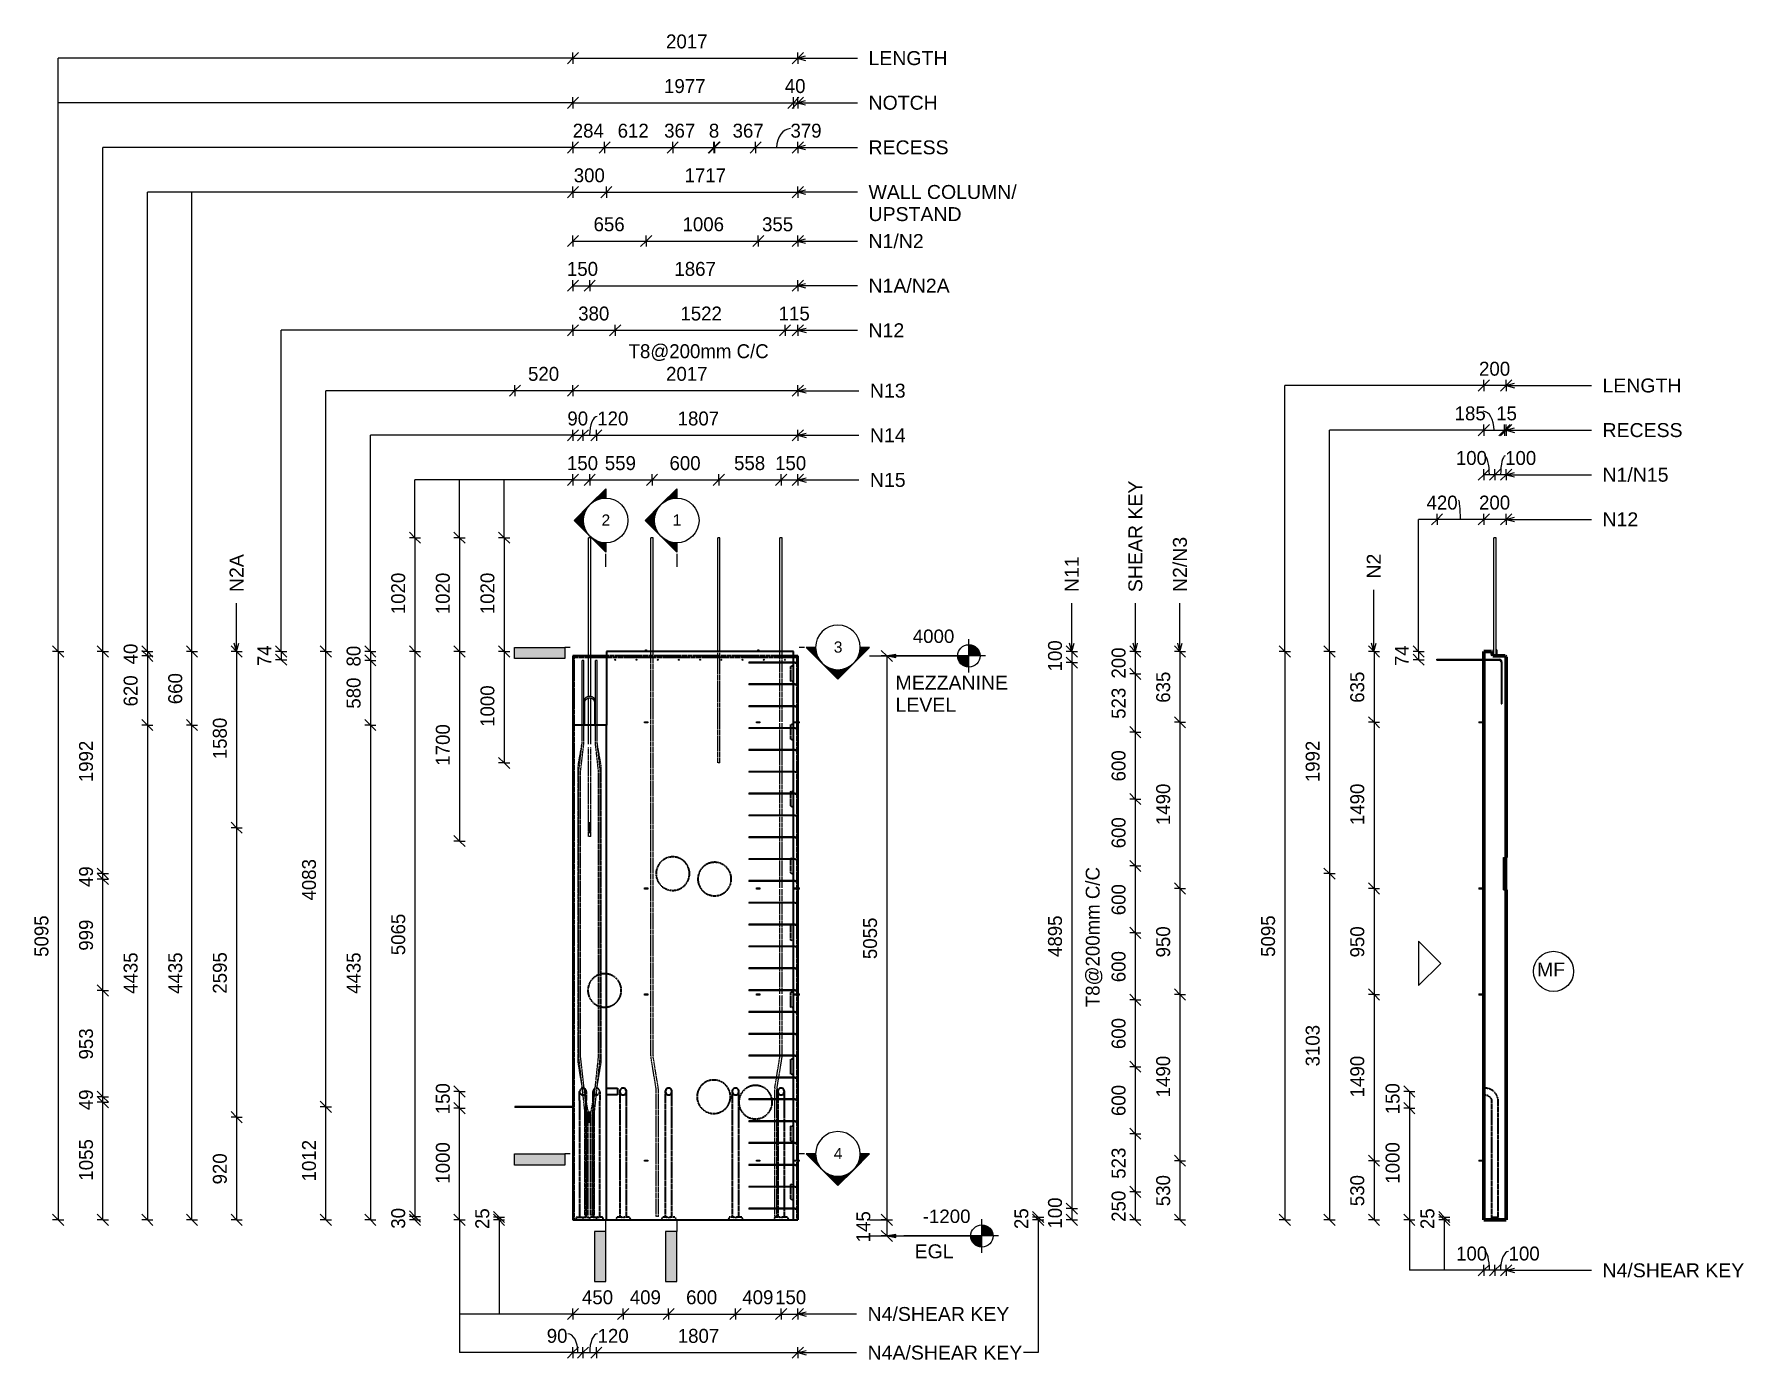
# Model space of a CAD drawing. Header units: millimetres. Extents: x 4007 to 19341, y -2650 to 9233.
import ezdxf

# ---------------------------------------------------------------- set-up
doc = ezdxf.new("R2010")
doc.units = ezdxf.units.MM
doc.linetypes.add('Dash', pattern=[6.36, 3.18, -3.18])
for name, color, linetype, lineweight in [('A-ANNO-DIMS', 211, 'Continuous', 9), ('A-ANNO-DIMS-50', 211, 'Continuous', 9), ('A-DETL-MBND', 5, 'Continuous', 18), ('A-GENM', 13, 'Continuous', 18), ('A-WALL', 113, 'Continuous', 25), ('A-WALL-HDLN', 110, 'Dash', 25), ('G-ANNO-DIMS', 111, 'Continuous', 9), ('G-ANNO-SYMB', 111, 'Continuous', 9), ('G-ANNO-TEXT', 231, 'Continuous', 9), ('S-RBAR', 171, 'Continuous', 18)]:
    doc.layers.add(name, color=color, linetype=linetype, lineweight=lineweight)
doc.styles.add('Arial', font='arial.ttf', dxfattribs={"height": 100})
doc.styles.add('Arial_1', font='arial.ttf', dxfattribs={"height": 125})
doc.styles.add('Arial_2', font='arial.ttf', dxfattribs={"height": 120})
doc.styles.add('Nirmala UI Semilight', font='NirmalaS.ttf', dxfattribs={"height": 125})
doc.dimstyles.new('Arrow_Filled_-_2_5_NI_UI', dxfattribs={"dimscale": 304.8, "dimtxt": 130.920493, "dimasz": 0.328084, "dimexe": 0.164042, "dimexo": 0.0625, "dimgap": 0.164042, "dimtad": 1, "dimdec": 4, "dimzin": 0, "dimdsep": 46, "dimtxsty": 'Nirmala UI Semilight', "dimblk1": 'OBLIQUE', "dimblk2": 'OBLIQUE', "dimsah": 1, "dimcen": 0.09, "dimazin": 0, "dimtfac": 1, "dimtdec": 4, "dimtix": 1, "dimtmove": 0, "dimatfit": 3, "dimfxl": 0.164042, "dimfxlon": 1, "dimtvp": 1, "dimtolj": 1, "dimtzin": 0, "dimarcsym": 2})
doc.dimstyles.new('Arrow_Filled_-_2_5_NI_UI_1', dxfattribs={"dimscale": 304.8, "dimtxt": 130.920493, "dimasz": 0.328084, "dimexe": 0.164042, "dimexo": 0.0625, "dimgap": 0.164042, "dimtad": 1, "dimdec": 4, "dimzin": 0, "dimdsep": 46, "dimtxsty": 'Nirmala UI Semilight', "dimblk1": 'OBLIQUE', "dimblk2": 'OBLIQUE', "dimsah": 1, "dimcen": 0.09, "dimazin": 0, "dimtfac": 1, "dimtdec": 4, "dimtix": 1, "dimtmove": 1, "dimatfit": 3, "dimfxl": 0.164042, "dimfxlon": 1, "dimtvp": 1, "dimtolj": 1, "dimtzin": 0, "dimarcsym": 2})
doc.dimstyles.new('Arrow_Filled_-_2_5_NI_UI_2', dxfattribs={"dimscale": 304.8, "dimtxt": 130.920493, "dimasz": 0.328084, "dimexe": 0.164042, "dimexo": 0.0625, "dimgap": 0.164042, "dimtad": 1, "dimdec": 4, "dimzin": 0, "dimdsep": 46, "dimtxsty": 'Nirmala UI Semilight', "dimblk1": 'OBLIQUE', "dimblk2": 'OBLIQUE', "dimsah": 1, "dimcen": 0.09, "dimazin": 0, "dimtfac": 1, "dimtdec": 4, "dimtix": 1, "dimtmove": 2, "dimatfit": 3, "dimfxl": 0.164042, "dimfxlon": 1, "dimtvp": 1, "dimtolj": 1, "dimtzin": 0, "dimarcsym": 2})

msp = doc.modelspace()

# ---------------------------------------------------------------- texts
at = {"layer": 'G-ANNO-SYMB', "char_height": 100, "width": 96.2025, "attachment_point": 1, "style": 'Arial'}
for s, insert in [('2', (9095.50922, 4927.95232)), ('1', (9733.00922, 4927.95232)), ('3', (11178.47509, 3789.42985)), ('4', (11178.47509, -750.57015))]:
    msp.add_mtext(s, dxfattribs=dict(at, insert=insert))
at = {"layer": 'G-ANNO-TEXT', "color": 7, "char_height": 125, "attachment_point": 1, "style": 'Arial_1'}
for s, insert, width in [('LENGTH', (11490.05159, 9081.62508), 857.805625), ('NOTCH', (11490.05159, 8681.62508), 753.58625), ('RECESS', (11490.05159, 8281.62508), 865.8225), ('WALL COLUMN/', (11490.05159, 7881.62508), 1611.391875), ('UPSTAND', (11490.05159, 7683.18758), 1010.12625), ('N1/N2', (11490.05159, 7441.62508), 597.2571875), ('N1A/N2A', (11490.05159, 7041.62508), 877.8478125), ('N12', (11490.05159, 6641.62508), 384.81), ('LENGTH', (18073.37335, 6146.80435), 857.805625), ('N13', (11502.55159, 6100.30684), 384.81), ('N14', (11502.55159, 5700.30684), 384.81), ('RECESS', (18073.37335, 5746.80435), 865.8225), ('N15', (11502.55159, 5300.30684), 384.81), ('N1/N15', (18073.37335, 5346.80435), 713.501875), ('N12', (18073.37335, 4946.80435), 384.81), ('MEZZANINE', (11732.41256, 3482.65), 1214.5565625), ('LEVEL', (11732.41256, 3284.2125), 653.3753125), ('MF', (17485.58882, 911.2297), 300.6328125), ('EGL', (11903.27655, -1615.01602), 420.8859375), ('N4/SHEAR KEY', (18073.37335, -1785.48514), 1535.2315625), ('N4/SHEAR KEY', (11481.8019, -2177.02896), 1535.2315625), ('N4A/SHEAR KEY', (11481.8019, -2523.27896), 1675.526875)]:
    msp.add_mtext(s, dxfattribs=dict(at, insert=insert, width=width))
at = {"layer": 'G-ANNO-TEXT', "color": 7, "char_height": 125, "attachment_point": 1, "rotation": 90, "style": 'Arial_1'}
for s, insert, width in [('SHEAR KEY', (13820.77834, 4232.08592), 1206.5396875), ('N2/N3', (14220.46584, 4232.55467), 597.2571875), ('N2A', (5759.08968, 4232.39842), 408.860625), ('N11', (13250.77834, 4232.08592), 384.81), ('N2', (15959.38539, 4353.21514), 268.5653125)]:
    msp.add_mtext(s, dxfattribs=dict(at, insert=insert, width=width))

# ---------------------------------------------------------------- blocks, each defined once
blk = doc.blocks.new('12_7Ø_ Lifting Insert_COLUMN - 12_9Ø Lifting insert-1653057-Elevation Front')
at = {"layer": 'A-GENM'}
for p, q in [((8945, 3040), (8945, 3240)), ((9032, 3240), (9032, 3040))]:
    blk.add_line(p, q, dxfattribs=at)
at = {"layer": 'A-GENM', "flags": 128}
for points in [[(9041, 3262), (9040, 3264), (9039, 3266), (9038, 3268), (9037, 3270), (9035, 3272), (9034, 3274), (9033, 3275), (9031, 3277), (9030, 3279), (9028, 3280), (9026, 3282), (9025, 3283), (9023, 3285), (9021, 3286), (9019, 3287), (9017, 3289), (9015, 3290), (9013, 3291), (9011, 3292), (9009, 3293), (9007, 3293), (9005, 3294), (9003, 3295), (9001, 3295), (8998, 3296), (8996, 3296), (8994, 3296), (8992, 3296), (8989, 3296), (8987, 3296), (8985, 3296), (8983, 3296), (8980, 3296), (8978, 3295), (8976, 3295), (8974, 3294), (8972, 3294), (8970, 3293), (8967, 3292), (8965, 3291), (8963, 3290), (8961, 3289), (8959, 3288), (8957, 3287), (8956, 3286), (8954, 3284), (8952, 3283), (8950, 3281), (8949, 3280), (8947, 3278), (8946, 3276), (8944, 3275), (8943, 3273), (8942, 3271), (8941, 3269), (8939, 3267), (8938, 3265), (8937, 3263), (8937, 3262)], [(8945, 3240), (8945, 3242), (8945, 3243), (8945, 3245), (8946, 3247), (8946, 3249), (8946, 3250), (8947, 3252), (8947, 3254), (8948, 3255), (8949, 3257), (8949, 3259), (8950, 3260), (8951, 3262), (8952, 3263), (8953, 3265), (8954, 3266), (8955, 3267), (8956, 3269), (8957, 3270), (8958, 3271), (8960, 3273), (8961, 3274), (8962, 3275), (8964, 3276), (8965, 3277), (8967, 3278), (8968, 3278), (8970, 3279), (8971, 3280), (8973, 3281), (8975, 3281), (8976, 3282), (8978, 3282), (8980, 3283), (8981, 3283), (8983, 3283), (8985, 3283), (8987, 3284), (8988, 3284), (8990, 3284), (8992, 3284), (8994, 3283), (8995, 3283), (8997, 3283), (8999, 3283), (9000, 3282), (9002, 3282), (9004, 3281), (9005, 3280), (9007, 3280), (9009, 3279), (9010, 3278), (9012, 3277), (9013, 3276), (9014, 3275), (9016, 3274), (9017, 3273), (9019, 3272), (9020, 3271), (9021, 3269), (9022, 3268), (9023, 3267), (9024, 3265), (9025, 3264), (9026, 3263), (9027, 3261), (9028, 3259), (9029, 3258), (9029, 3256), (9030, 3255), (9030, 3253), (9031, 3251), (9031, 3250), (9032, 3248), (9032, 3246), (9032, 3244), (9032, 3243), (9032, 3241), (9032, 3240)]]:
    blk.add_lwpolyline(points, dxfattribs=at)
blk = doc.blocks.new('12_7Ø_ Lifting Insert_COLUMN - 12_9Ø Lifting insert-V1-Elevation Front')
at = {"layer": 'A-GENM', "flags": 128}
for points in [[(8982, 2170), (8982, 2170), (8982, 2170), (8982, 2170), (8982, 2169), (8982, 2169), (8982, 2169), (8982, 2168), (8982, 2167), (8982, 2167), (8982, 2166), (8982, 2165), (8982, 2164), (8982, 2163), (8982, 2162), (8982, 2161), (8982, 2160), (8982, 2159), (8982, 2158), (8982, 2156), (8982, 2155), (8982, 2153), (8982, 2152), (8982, 2150), (8982, 2149), (8982, 2147), (8982, 2145), (8982, 2144), (8982, 2142), (8982, 2140), (8982, 2138), (8982, 2136), (8982, 2134), (8982, 2132), (8982, 2130), (8982, 2128), (8982, 2127), (8982, 2125), (8982, 2123), (8982, 2121), (8982, 2119), (8982, 2117), (8982, 2115), (8982, 2113), (8982, 2111), (8982, 2109), (8982, 2107), (8982, 2105), (8982, 2103), (8982, 2101), (8982, 2099), (8982, 2097), (8982, 2096), (8982, 2094), (8982, 2092), (8982, 2091), (8982, 2089), (8982, 2087), (8982, 2086), (8982, 2085), (8982, 2083), (8982, 2082), (8982, 2081), (8982, 2079), (8982, 2078), (8982, 2077), (8982, 2076), (8982, 2075), (8982, 2074), (8982, 2074), (8982, 2073), (8982, 2072), (8982, 2072), (8982, 2071), (8982, 2071), (8982, 2071), (8982, 2070), (8982, 2070), (8982, 2070), (8982, 2070)], [(8995, 2070), (8995, 2070), (8995, 2070), (8995, 2070), (8995, 2071), (8995, 2071), (8995, 2071), (8995, 2072), (8995, 2073), (8995, 2073), (8995, 2074), (8995, 2075), (8995, 2076), (8995, 2077), (8995, 2078), (8995, 2079), (8995, 2080), (8995, 2081), (8995, 2082), (8995, 2084), (8995, 2085), (8995, 2087), (8995, 2088), (8995, 2090), (8995, 2091), (8995, 2093), (8995, 2095), (8995, 2096), (8995, 2098), (8995, 2100), (8995, 2102), (8995, 2104), (8995, 2106), (8995, 2108), (8995, 2110), (8995, 2112), (8995, 2113), (8995, 2115), (8995, 2117), (8995, 2119), (8995, 2121), (8995, 2123), (8995, 2125), (8995, 2127), (8995, 2129), (8995, 2131), (8995, 2133), (8995, 2135), (8995, 2137), (8995, 2139), (8995, 2141), (8995, 2143), (8995, 2144), (8995, 2146), (8995, 2148), (8995, 2149), (8995, 2151), (8995, 2153), (8995, 2154), (8995, 2155), (8995, 2157), (8995, 2158), (8995, 2159), (8995, 2161), (8995, 2162), (8995, 2163), (8995, 2164), (8995, 2165), (8995, 2166), (8995, 2166), (8995, 2167), (8995, 2168), (8995, 2168), (8995, 2169), (8995, 2169), (8995, 2169), (8995, 2170), (8995, 2170), (8995, 2170), (8995, 2170)]]:
    blk.add_lwpolyline(points, dxfattribs=at)
blk = doc.blocks.new('RR spread anchor face based - RR-SA-3_0-200-1726827-Elevation Front')
at = {"layer": 'A-GENM'}
for p, q in [((10816, 3070), (10866, 3070)), ((10866, 3070), (10871, 3070)), ((10866, 3060), (10866, 3070)), ((10871, 3060), (10871, 3070)), ((10866, 3060), (10816, 3060)), ((10871, 3060), (10866, 3060))]:
    blk.add_line(p, q, dxfattribs=at)
blk = doc.blocks.new('RR spread anchor face based - RR-SA-2_5-150-1726819-Elevation Front')
at = {"layer": 'A-GENM'}
for p, q in [((9480, 630), (9482, 630)), ((9480, 620), (9480, 630)), ((9482, 620), (9480, 620)), ((9482, 630), (9507, 630)), ((9482, 630), (9482, 620)), ((9507, 620), (9482, 620)), ((9507, 630), (9510, 630)), ((9507, 630), (9507, 620)), ((9510, 620), (9507, 620)), ((9510, 630), (9510, 620))]:
    blk.add_line(p, q, dxfattribs=at)
blk = doc.blocks.new('RR spread anchor face based - RR-SA-2_5-150-1876458-Elevation Front')
at = {"layer": 'A-GENM'}
for p, q in [((10486, 630), (10488, 630)), ((10486, 620), (10486, 630)), ((10488, 620), (10486, 620)), ((10488, 630), (10513, 630)), ((10488, 620), (10488, 630)), ((10513, 620), (10488, 620)), ((10513, 630), (10516, 630)), ((10513, 620), (10513, 630)), ((10516, 620), (10513, 620)), ((10516, 630), (10516, 620))]:
    blk.add_line(p, q, dxfattribs=at)
blk = doc.blocks.new('RR spread anchor face based - RR-SA-3_0-200-V2-Elevation Front')
at = {"layer": 'A-GENM'}
for p, q in [((9490, 3708), (9490, 3713)), ((9490, 3713), (9500, 3713)), ((9490, 3700), (9490, 3708)), ((9500, 3708), (9490, 3708)), ((9500, 3713), (9500, 3708)), ((9500, 3708), (9500, 3700))]:
    blk.add_line(p, q, dxfattribs=at)
blk = doc.blocks.new('RR spread anchor face based - RR-SA-2_5-150-1726819-Elevation Right')
at = {"layer": 'A-GENM'}
for p, q in [((17890, 630), (17895, 630)), ((17890, 630), (17890, 620)), ((17895, 620), (17890, 620)), ((17895, 630), (17935, 630)), ((17895, 630), (17895, 620)), ((17935, 620), (17895, 620))]:
    blk.add_line(p, q, dxfattribs=at)
blk = doc.blocks.new('RR spread anchor face based - RR-SA-2_5-150-1876458-Elevation Right')
at = {"layer": 'A-GENM'}
for p, q in [((17890, 1580), (17895, 1580)), ((17890, 1580), (17890, 1570)), ((17895, 1570), (17890, 1570)), ((17895, 1580), (17935, 1580)), ((17895, 1580), (17895, 1570)), ((17935, 1570), (17895, 1570))]:
    blk.add_line(p, q, dxfattribs=at)
blk = doc.blocks.new('RR spread anchor face based - RR-SA-3_0-200-1726827-Elevation Right')
at = {"layer": 'A-GENM'}
for p, q in [((18018, 3713), (18015, 3708)), ((18015, 3708), (18015, 3660)), ((18025, 3713), (18018, 3713)), ((18053, 3713), (18046, 3713)), ((18055, 3708), (18053, 3713)), ((18055, 3660), (18055, 3708))]:
    blk.add_line(p, q, dxfattribs=at)
blk = doc.blocks.new('Detail View - M_Section Tail - Filled Horizontal-14034-Elevation Front')
at = {"layer": 'G-ANNO-SYMB'}
blk.add_hatch(color=256, dxfattribs=at).paths.add_polyline_path([(8766, 3636), (8766, 3736), (8316, 3736), (8316, 3636)])
for p, q in [((8316, 3636), (8316, 3736)), ((8316, 3736), (8766, 3736)), ((8766, 3736), (8766, 3636)), ((8766, 3636), (8316, 3636))]:
    blk.add_line(p, q, dxfattribs=at)
blk = doc.blocks.new('Detail View - M_Section Head - Filled SHOP DWG-1002450-Elevation Front')
at = {"layer": 'G-ANNO-SYMB'}
h = blk.add_hatch(color=256, dxfattribs=at)
edge = h.paths.add_edge_path()
edge.add_line((10932, 3736), (11015, 3736))
edge.add_arc((11215, 3736), 200, 180, 225)
edge.add_line((11074, 3594), (10932, 3736))
h = blk.add_hatch(color=256, dxfattribs=at)
edge = h.paths.add_edge_path()
edge.add_line((11498, 3736), (11357, 3594))
edge.add_arc((11215, 3736), 200, 315, 360)
edge.add_line((11415, 3736), (11498, 3736))
h = blk.add_hatch(color=256, dxfattribs=at)
edge = h.paths.add_edge_path()
edge.add_line((11215, 3453), (11074, 3594))
edge.add_arc((11215, 3736), 200, 225, 270)
edge.add_line((11215, 3536), (11215, 3453))
h = blk.add_hatch(color=256, dxfattribs=at)
edge = h.paths.add_edge_path()
edge.add_line((11215, 3453), (11215, 3536))
edge.add_arc((11215, 3736), 200, 270, 315)
edge.add_line((11357, 3594), (11215, 3453))
for p, q in [((11215, 3453), (10932, 3736)), ((11015, 3736), (10932, 3736)), ((10932, 3736), (11074, 3594)), ((11015, 3736), (10932, 3736)), ((11215, 3453), (11498, 3736)), ((11357, 3594), (11498, 3736)), ((11415, 3736), (11498, 3736)), ((11498, 3736), (11415, 3736)), ((11074, 3594), (11215, 3453)), ((11215, 3453), (11357, 3594)), ((11215, 3536), (11215, 3453)), ((11215, 3453), (11215, 3536))]:
    blk.add_line(p, q, dxfattribs=at)
for start, end in [(360, 180), (180, 360), (180, 225), (315, 0), (225, 270), (270, 315)]:
    blk.add_arc((11215, 3736), 200, start, end, dxfattribs=at)
blk = doc.blocks.new('DIMBLOCK1-Elevation Front')
at = {"layer": 'A-ANNO-DIMS-50'}
for p, q in [((8839, 5238), (8789, 5188)), ((8839, 5238), (8889, 5288)), ((8839, 5238), (8839, 5288)), ((8839, 5238), (8989, 5238)), ((8839, 5238), (8839, 5188)), ((8989, 5238), (8939, 5188)), ((8989, 5238), (9039, 5288)), ((8989, 5238), (8989, 5288)), ((8989, 5238), (8989, 5188))]:
    blk.add_line(p, q, dxfattribs=at)
at = {"layer": 'A-ANNO-DIMS-50', "color": 0, "insert": (8785, 5451), "char_height": 125, "width": 308.5, "attachment_point": 1, "line_spacing_factor": 1.142579, "style": 'Nirmala UI Semilight'}
blk.add_mtext('150', dxfattribs=at)
blk = doc.blocks.new('_Oblique')
at = {"color": 0, "linetype": 'ByBlock', "lineweight": -2}
blk.add_line((-0.5, -0.5), (0.5, 0.5), dxfattribs=at)
blk = doc.blocks.new('DIMBLOCK2-Elevation Front')
at = {"layer": 'A-ANNO-DIMS-50'}
for p, q in [((8989, 5238), (8939, 5188)), ((8989, 5238), (9039, 5288)), ((8989, 5238), (8989, 5288)), ((8989, 5238), (9548, 5238)), ((8989, 5238), (8989, 5188)), ((9548, 5238), (9498, 5188)), ((9548, 5238), (9598, 5288)), ((9548, 5238), (9548, 5288)), ((9548, 5238), (9548, 5188))]:
    blk.add_line(p, q, dxfattribs=at)
at = {"layer": 'A-ANNO-DIMS-50', "color": 0, "insert": (9125, 5451), "char_height": 125, "width": 342.77, "attachment_point": 1, "line_spacing_factor": 1.142579, "style": 'Nirmala UI Semilight'}
blk.add_mtext('559', dxfattribs=at)
blk = doc.blocks.new('DIMBLOCK3-Elevation Front')
at = {"layer": 'A-ANNO-DIMS-50'}
for p, q in [((9548, 5238), (9498, 5188)), ((9548, 5238), (9598, 5288)), ((9548, 5238), (9548, 5288)), ((9548, 5238), (10148, 5238)), ((9548, 5238), (9548, 5188)), ((10148, 5238), (10098, 5188)), ((10148, 5238), (10198, 5288)), ((10148, 5238), (10148, 5288)), ((10148, 5238), (10148, 5188))]:
    blk.add_line(p, q, dxfattribs=at)
at = {"layer": 'A-ANNO-DIMS-50', "color": 0, "insert": (9705, 5451), "char_height": 125, "width": 342.77, "attachment_point": 1, "line_spacing_factor": 1.142579, "style": 'Nirmala UI Semilight'}
blk.add_mtext('600', dxfattribs=at)
blk = doc.blocks.new('DIMBLOCK4-Elevation Front')
at = {"layer": 'A-ANNO-DIMS-50'}
for p, q in [((10148, 5238), (10098, 5188)), ((10148, 5238), (10198, 5288)), ((10148, 5238), (10148, 5288)), ((10148, 5238), (10706, 5238)), ((10148, 5238), (10148, 5188)), ((10706, 5238), (10656, 5188)), ((10706, 5238), (10756, 5288)), ((10706, 5238), (10706, 5288)), ((10706, 5238), (10706, 5188))]:
    blk.add_line(p, q, dxfattribs=at)
at = {"layer": 'A-ANNO-DIMS-50', "color": 0, "insert": (10284, 5451), "char_height": 125, "width": 342.77, "attachment_point": 1, "line_spacing_factor": 1.142579, "style": 'Nirmala UI Semilight'}
blk.add_mtext('558', dxfattribs=at)
blk = doc.blocks.new('DIMBLOCK5-Elevation Front')
at = {"layer": 'A-ANNO-DIMS-50'}
for p, q in [((10706, 5238), (10656, 5188)), ((10706, 5238), (10756, 5288)), ((10706, 5238), (10706, 5288)), ((10706, 5238), (10856, 5238)), ((10706, 5238), (10706, 5188)), ((10856, 5238), (10806, 5188)), ((10856, 5238), (10906, 5288)), ((10856, 5238), (10856, 5288)), ((10856, 5238), (10856, 5188))]:
    blk.add_line(p, q, dxfattribs=at)
at = {"layer": 'A-ANNO-DIMS-50', "color": 0, "insert": (10652, 5451), "char_height": 125, "width": 308.5, "attachment_point": 1, "line_spacing_factor": 1.142579, "style": 'Nirmala UI Semilight'}
blk.add_mtext('150', dxfattribs=at)
blk = doc.blocks.new('DIMBLOCK6-Elevation Front')
at = {"layer": 'A-ANNO-DIMS-50'}
for p, q in [((8839, 5638), (8889, 5688)), ((8839, 5638), (8839, 5688)), ((8929, 5638), (8979, 5688)), ((8929, 5638), (8929, 5688)), ((8839, 5638), (8789, 5588)), ((8839, 5638), (8929, 5638)), ((8839, 5638), (8839, 5588)), ((8929, 5638), (8879, 5588)), ((8929, 5638), (8929, 5588))]:
    blk.add_line(p, q, dxfattribs=at)
at = {"layer": 'A-ANNO-DIMS-50', "color": 0, "insert": (8789, 5851), "char_height": 125, "width": 228.52, "attachment_point": 1, "line_spacing_factor": 1.142579, "style": 'Nirmala UI Semilight'}
blk.add_mtext('90', dxfattribs=at)
blk = doc.blocks.new('DIMBLOCK7-Elevation Front')
at = {"layer": 'A-ANNO-DIMS-50'}
for p, q in [((8929, 5638), (8979, 5688)), ((8929, 5638), (8929, 5688)), ((9049, 5638), (9099, 5688)), ((9049, 5638), (9049, 5688)), ((8929, 5638), (8879, 5588)), ((8929, 5638), (9049, 5638)), ((8929, 5638), (8929, 5588)), ((9049, 5638), (8999, 5588)), ((9049, 5638), (9049, 5588))]:
    blk.add_line(p, q, dxfattribs=at)
blk.add_ellipse((9057, 5638), major_axis=(0, 169), ratio=0.403409, start_param=0, end_param=1.570796, dxfattribs=at)
at = {"layer": 'A-ANNO-DIMS-50', "color": 0, "insert": (9057, 5851), "char_height": 125, "width": 308.5, "attachment_point": 1, "line_spacing_factor": 1.142579, "style": 'Nirmala UI Semilight'}
blk.add_mtext('120', dxfattribs=at)
blk = doc.blocks.new('DIMBLOCK8-Elevation Front')
at = {"layer": 'A-ANNO-DIMS-50'}
for p, q in [((9049, 5638), (9099, 5688)), ((9049, 5638), (9049, 5688)), ((10856, 5638), (10906, 5688)), ((10856, 5638), (10856, 5688)), ((9049, 5638), (8999, 5588)), ((9049, 5638), (10856, 5638)), ((9049, 5638), (9049, 5588)), ((10856, 5638), (10806, 5588)), ((10856, 5638), (10856, 5588))]:
    blk.add_line(p, q, dxfattribs=at)
at = {"layer": 'A-ANNO-DIMS-50', "color": 0, "insert": (9778, 5851), "char_height": 125, "width": 417.04, "attachment_point": 1, "line_spacing_factor": 1.142579, "style": 'Nirmala UI Semilight'}
blk.add_mtext('1807', dxfattribs=at)
blk = doc.blocks.new('DIMBLOCK9-Elevation Front')
at = {"layer": 'A-ANNO-DIMS-50'}
for p, q in [((8319, 6038), (8269, 5988)), ((8319, 6038), (8369, 6088)), ((8319, 6038), (8319, 6088)), ((8319, 6038), (8839, 6038)), ((8319, 6038), (8319, 5988)), ((8839, 6038), (8789, 5988)), ((8839, 6038), (8889, 6088)), ((8839, 6038), (8839, 6088)), ((8839, 6038), (8839, 5988))]:
    blk.add_line(p, q, dxfattribs=at)
at = {"layer": 'A-ANNO-DIMS-50', "color": 0, "insert": (8436, 6251), "char_height": 125, "width": 342.77, "attachment_point": 1, "line_spacing_factor": 1.142579, "style": 'Nirmala UI Semilight'}
blk.add_mtext('520', dxfattribs=at)
blk = doc.blocks.new('DIMBLOCK10-Elevation Front')
at = {"layer": 'A-ANNO-DIMS-50'}
for p, q in [((8839, 6038), (8789, 5988)), ((8839, 6038), (8889, 6088)), ((8839, 6038), (8839, 6088)), ((8839, 6038), (10856, 6038)), ((8839, 6038), (8839, 5988)), ((10856, 6038), (10806, 5988)), ((10856, 6038), (10906, 6088)), ((10856, 6038), (10856, 6088)), ((10856, 6038), (10856, 5988))]:
    blk.add_line(p, q, dxfattribs=at)
at = {"layer": 'A-ANNO-DIMS-50', "color": 0, "insert": (9674, 6251), "char_height": 125, "width": 417.04, "attachment_point": 1, "line_spacing_factor": 1.142579, "style": 'Nirmala UI Semilight'}
blk.add_mtext('2017', dxfattribs=at)
blk = doc.blocks.new('DIMBLOCK11-Elevation Front')
at = {"layer": 'A-ANNO-DIMS-50'}
for p, q in [((8839, 6579), (8889, 6629)), ((8839, 6579), (8839, 6629)), ((9218, 6579), (9268, 6629)), ((9218, 6579), (9218, 6629)), ((8839, 6579), (8789, 6529)), ((8839, 6579), (9218, 6579)), ((8839, 6579), (8839, 6529)), ((9218, 6579), (9168, 6529)), ((9218, 6579), (9218, 6529))]:
    blk.add_line(p, q, dxfattribs=at)
at = {"layer": 'A-ANNO-DIMS-50', "color": 0, "insert": (8886, 6792), "char_height": 125, "width": 342.77, "attachment_point": 1, "line_spacing_factor": 1.142579, "style": 'Nirmala UI Semilight'}
blk.add_mtext('380', dxfattribs=at)
blk = doc.blocks.new('DIMBLOCK12-Elevation Front')
at = {"layer": 'A-ANNO-DIMS-50'}
for p, q in [((9218, 6579), (9268, 6629)), ((9218, 6579), (9218, 6629)), ((10741, 6579), (10791, 6629)), ((10741, 6579), (10741, 6629)), ((9218, 6579), (9168, 6529)), ((9218, 6579), (10741, 6579)), ((9218, 6579), (9218, 6529)), ((10741, 6579), (10691, 6529)), ((10741, 6579), (10741, 6529))]:
    blk.add_line(p, q, dxfattribs=at)
at = {"layer": 'A-ANNO-DIMS-50', "color": 0, "char_height": 125, "attachment_point": 1, "line_spacing_factor": 1.142579, "style": 'Nirmala UI Semilight'}
for s, insert, width in [('1522', (9803, 6792), 422.75), ('T8@200mm C/C', (9338, 6454), 1539.62)]:
    blk.add_mtext(s, dxfattribs=dict(at, insert=insert, width=width))
blk = doc.blocks.new('DIMBLOCK13-Elevation Front')
at = {"layer": 'A-ANNO-DIMS-50'}
for p, q in [((10741, 6579), (10791, 6629)), ((10741, 6579), (10741, 6629)), ((10856, 6579), (10906, 6629)), ((10856, 6579), (10856, 6629)), ((10741, 6579), (10691, 6529)), ((10741, 6579), (10856, 6579)), ((10741, 6579), (10741, 6529)), ((10856, 6579), (10806, 6529)), ((10856, 6579), (10856, 6529))]:
    blk.add_line(p, q, dxfattribs=at)
at = {"layer": 'A-ANNO-DIMS-50', "color": 0, "insert": (10684, 6792), "char_height": 125, "width": 274.22, "attachment_point": 1, "line_spacing_factor": 1.142579, "style": 'Nirmala UI Semilight'}
blk.add_mtext('115', dxfattribs=at)
blk = doc.blocks.new('DIMBLOCK14-Elevation Front')
at = {"layer": 'A-ANNO-DIMS-50'}
for p, q in [((8839, 6979), (8789, 6929)), ((8839, 6979), (8889, 7029)), ((8839, 6979), (8839, 7029)), ((8839, 6979), (8989, 6979)), ((8839, 6979), (8839, 6929)), ((8989, 6979), (8939, 6929)), ((8989, 6979), (9039, 7029)), ((8989, 6979), (8989, 7029)), ((8989, 6979), (8989, 6929))]:
    blk.add_line(p, q, dxfattribs=at)
at = {"layer": 'A-ANNO-DIMS-50', "color": 0, "insert": (8785, 7192), "char_height": 125, "width": 308.5, "attachment_point": 1, "line_spacing_factor": 1.142579, "style": 'Nirmala UI Semilight'}
blk.add_mtext('150', dxfattribs=at)
blk = doc.blocks.new('DIMBLOCK15-Elevation Front')
at = {"layer": 'A-ANNO-DIMS-50'}
for p, q in [((8989, 6979), (8939, 6929)), ((8989, 6979), (9039, 7029)), ((8989, 6979), (8989, 7029)), ((8989, 6979), (10856, 6979)), ((8989, 6979), (8989, 6929)), ((10856, 6979), (10806, 6929)), ((10856, 6979), (10906, 7029)), ((10856, 6979), (10856, 7029)), ((10856, 6979), (10856, 6929))]:
    blk.add_line(p, q, dxfattribs=at)
at = {"layer": 'A-ANNO-DIMS-50', "color": 0, "insert": (9749, 7192), "char_height": 125, "width": 417.04, "attachment_point": 1, "line_spacing_factor": 1.142579, "style": 'Nirmala UI Semilight'}
blk.add_mtext('1867', dxfattribs=at)
blk = doc.blocks.new('DIMBLOCK16-Elevation Front')
at = {"layer": 'A-ANNO-DIMS-50'}
for p, q in [((8839, 7379), (8789, 7329)), ((8839, 7379), (8889, 7429)), ((8839, 7379), (8839, 7429)), ((8839, 7379), (9495, 7379)), ((8839, 7379), (8839, 7329)), ((9495, 7379), (9445, 7329)), ((9495, 7379), (9545, 7429)), ((9495, 7379), (9495, 7429)), ((9495, 7379), (9495, 7329))]:
    blk.add_line(p, q, dxfattribs=at)
at = {"layer": 'A-ANNO-DIMS-50', "color": 0, "insert": (9024, 7592), "char_height": 125, "width": 342.77, "attachment_point": 1, "line_spacing_factor": 1.142579, "style": 'Nirmala UI Semilight'}
blk.add_mtext('656', dxfattribs=at)
blk = doc.blocks.new('DIMBLOCK17-Elevation Front')
at = {"layer": 'A-ANNO-DIMS-50'}
for p, q in [((9495, 7379), (9445, 7329)), ((9495, 7379), (9545, 7429)), ((9495, 7379), (9495, 7429)), ((9495, 7379), (10501, 7379)), ((9495, 7379), (9495, 7329)), ((10501, 7379), (10451, 7329)), ((10501, 7379), (10551, 7429)), ((10501, 7379), (10501, 7429)), ((10501, 7379), (10501, 7329))]:
    blk.add_line(p, q, dxfattribs=at)
at = {"layer": 'A-ANNO-DIMS-50', "color": 0, "insert": (9822, 7592), "char_height": 125, "width": 422.75, "attachment_point": 1, "line_spacing_factor": 1.142579, "style": 'Nirmala UI Semilight'}
blk.add_mtext('1006', dxfattribs=at)
blk = doc.blocks.new('DIMBLOCK18-Elevation Front')
at = {"layer": 'A-ANNO-DIMS-50'}
for p, q in [((10501, 7379), (10451, 7329)), ((10501, 7379), (10551, 7429)), ((10501, 7379), (10501, 7429)), ((10501, 7379), (10856, 7379)), ((10501, 7379), (10501, 7329)), ((10856, 7379), (10806, 7329)), ((10856, 7379), (10906, 7429)), ((10856, 7379), (10856, 7429)), ((10856, 7379), (10856, 7329))]:
    blk.add_line(p, q, dxfattribs=at)
at = {"layer": 'A-ANNO-DIMS-50', "color": 0, "insert": (10535, 7592), "char_height": 125, "width": 342.77, "attachment_point": 1, "line_spacing_factor": 1.142579, "style": 'Nirmala UI Semilight'}
blk.add_mtext('355', dxfattribs=at)
blk = doc.blocks.new('DIMBLOCK19-Elevation Front')
at = {"layer": 'A-ANNO-DIMS-50'}
for p, q in [((8839, 7818), (8889, 7868)), ((8839, 7818), (8839, 7868)), ((9139, 7818), (9189, 7868)), ((9139, 7818), (9139, 7868)), ((8839, 7818), (8789, 7768)), ((8839, 7818), (9139, 7818)), ((8839, 7818), (8839, 7768)), ((9139, 7818), (9089, 7768)), ((9139, 7818), (9139, 7768))]:
    blk.add_line(p, q, dxfattribs=at)
at = {"layer": 'A-ANNO-DIMS-50', "color": 0, "insert": (8846, 8031), "char_height": 125, "width": 342.77, "attachment_point": 1, "line_spacing_factor": 1.142579, "style": 'Nirmala UI Semilight'}
blk.add_mtext('300', dxfattribs=at)
blk = doc.blocks.new('DIMBLOCK20-Elevation Front')
at = {"layer": 'A-ANNO-DIMS-50'}
for p, q in [((9139, 7818), (9189, 7868)), ((9139, 7818), (9139, 7868)), ((10856, 7818), (10906, 7868)), ((10856, 7818), (10856, 7868)), ((9139, 7818), (9089, 7768)), ((9139, 7818), (10856, 7818)), ((9139, 7818), (9139, 7768)), ((10856, 7818), (10806, 7768)), ((10856, 7818), (10856, 7768))]:
    blk.add_line(p, q, dxfattribs=at)
at = {"layer": 'A-ANNO-DIMS-50', "color": 0, "insert": (9840, 8031), "char_height": 125, "width": 377.05, "attachment_point": 1, "line_spacing_factor": 1.142579, "style": 'Nirmala UI Semilight'}
blk.add_mtext('1717', dxfattribs=at)
blk = doc.blocks.new('DIMBLOCK21-Elevation Front')
at = {"layer": 'A-ANNO-DIMS-50'}
for p, q in [((8839, 8218), (8789, 8168)), ((8839, 8218), (8889, 8268)), ((8839, 8218), (8839, 8268)), ((8839, 8218), (9123, 8218)), ((8839, 8218), (8839, 8168)), ((9123, 8218), (9073, 8168)), ((9123, 8218), (9173, 8268)), ((9123, 8218), (9123, 8268)), ((9123, 8218), (9123, 8168))]:
    blk.add_line(p, q, dxfattribs=at)
at = {"layer": 'A-ANNO-DIMS-50', "color": 0, "insert": (8837, 8431), "char_height": 125, "width": 345.63, "attachment_point": 1, "line_spacing_factor": 1.142579, "style": 'Nirmala UI Semilight'}
blk.add_mtext('284', dxfattribs=at)
blk = doc.blocks.new('DIMBLOCK22-Elevation Front')
at = {"layer": 'A-ANNO-DIMS-50'}
for p, q in [((9123, 8218), (9073, 8168)), ((9123, 8218), (9173, 8268)), ((9123, 8218), (9123, 8268)), ((9123, 8218), (9734, 8218)), ((9123, 8218), (9123, 8168)), ((9734, 8218), (9684, 8168)), ((9734, 8218), (9784, 8268)), ((9734, 8218), (9734, 8268)), ((9734, 8218), (9734, 8168))]:
    blk.add_line(p, q, dxfattribs=at)
at = {"layer": 'A-ANNO-DIMS-50', "color": 0, "insert": (9240, 8431), "char_height": 125, "width": 308.5, "attachment_point": 1, "line_spacing_factor": 1.142579, "style": 'Nirmala UI Semilight'}
blk.add_mtext('612', dxfattribs=at)
blk = doc.blocks.new('DIMBLOCK23-Elevation Front')
at = {"layer": 'A-ANNO-DIMS-50'}
for p, q in [((9734, 8218), (9684, 8168)), ((9734, 8218), (9784, 8268)), ((9734, 8218), (9734, 8268)), ((9734, 8218), (10102, 8218)), ((9734, 8218), (9734, 8168)), ((10102, 8218), (10052, 8168)), ((10102, 8218), (10152, 8268)), ((10102, 8218), (10102, 8268)), ((10102, 8218), (10102, 8168))]:
    blk.add_line(p, q, dxfattribs=at)
at = {"layer": 'A-ANNO-DIMS-50', "color": 0, "insert": (9657, 8431), "char_height": 125, "width": 337.06, "attachment_point": 1, "line_spacing_factor": 1.142579, "style": 'Nirmala UI Semilight'}
blk.add_mtext('367', dxfattribs=at)
blk = doc.blocks.new('DIMBLOCK24-Elevation Front')
at = {"layer": 'A-ANNO-DIMS-50'}
for p, q in [((10102, 8218), (10052, 8168)), ((10109, 8218), (10059, 8168)), ((10102, 8218), (10152, 8268)), ((10102, 8218), (10102, 8268)), ((10102, 8218), (10109, 8218)), ((10102, 8218), (10102, 8168)), ((10109, 8218), (10159, 8268)), ((10109, 8218), (10109, 8268)), ((10109, 8218), (10109, 8168))]:
    blk.add_line(p, q, dxfattribs=at)
at = {"layer": 'A-ANNO-DIMS-50', "color": 0, "insert": (10058, 8431), "char_height": 125, "width": 114.26, "attachment_point": 1, "line_spacing_factor": 1.142579, "style": 'Nirmala UI Semilight'}
blk.add_mtext('8', dxfattribs=at)
blk = doc.blocks.new('DIMBLOCK25-Elevation Front')
at = {"layer": 'A-ANNO-DIMS-50'}
for p, q in [((10109, 8218), (10059, 8168)), ((10109, 8218), (10159, 8268)), ((10109, 8218), (10109, 8268)), ((10109, 8218), (10477, 8218)), ((10109, 8218), (10109, 8168)), ((10477, 8218), (10427, 8168)), ((10477, 8218), (10527, 8268)), ((10477, 8218), (10477, 8268)), ((10477, 8218), (10477, 8168))]:
    blk.add_line(p, q, dxfattribs=at)
at = {"layer": 'A-ANNO-DIMS-50', "color": 0, "insert": (10271, 8431), "char_height": 125, "width": 337.06, "attachment_point": 1, "line_spacing_factor": 1.142579, "style": 'Nirmala UI Semilight'}
blk.add_mtext('367', dxfattribs=at)
blk = doc.blocks.new('DIMBLOCK26-Elevation Front')
at = {"layer": 'A-ANNO-DIMS-50'}
for p, q in [((10477, 8218), (10427, 8168)), ((10477, 8218), (10527, 8268)), ((10477, 8218), (10477, 8268)), ((10477, 8218), (10856, 8218)), ((10477, 8218), (10477, 8168)), ((10856, 8218), (10806, 8168)), ((10856, 8218), (10906, 8268)), ((10856, 8218), (10856, 8268)), ((10856, 8218), (10856, 8168))]:
    blk.add_line(p, q, dxfattribs=at)
blk.add_ellipse((10790, 8218), major_axis=(0, 169), ratio=0.733985, start_param=0, end_param=1.570796, dxfattribs=at)
at = {"layer": 'A-ANNO-DIMS-50', "color": 0, "insert": (10790, 8431), "char_height": 125, "width": 337.06, "attachment_point": 1, "line_spacing_factor": 1.142579, "style": 'Nirmala UI Semilight'}
blk.add_mtext('379', dxfattribs=at)
blk = doc.blocks.new('DIMBLOCK27-Elevation Front')
at = {"layer": 'A-ANNO-DIMS-50'}
for p, q in [((8839, 8618), (8789, 8568)), ((8839, 8618), (8889, 8668)), ((8839, 8618), (8839, 8668)), ((8839, 8618), (10816, 8618)), ((8839, 8618), (8839, 8568)), ((10816, 8618), (10766, 8568)), ((10816, 8618), (10866, 8668)), ((10816, 8618), (10816, 8668)), ((10816, 8618), (10816, 8568))]:
    blk.add_line(p, q, dxfattribs=at)
at = {"layer": 'A-ANNO-DIMS-50', "color": 0, "insert": (9656, 8831), "char_height": 125, "width": 411.33, "attachment_point": 1, "line_spacing_factor": 1.142579, "style": 'Nirmala UI Semilight'}
blk.add_mtext('1977', dxfattribs=at)
blk = doc.blocks.new('DIMBLOCK28-Elevation Front')
at = {"layer": 'A-ANNO-DIMS-50'}
for p, q in [((10816, 8618), (10766, 8568)), ((10856, 8618), (10806, 8568)), ((10816, 8618), (10866, 8668)), ((10816, 8618), (10816, 8668)), ((10816, 8618), (10856, 8618)), ((10816, 8618), (10816, 8568)), ((10856, 8618), (10906, 8668)), ((10856, 8618), (10856, 8668)), ((10856, 8618), (10856, 8568))]:
    blk.add_line(p, q, dxfattribs=at)
at = {"layer": 'A-ANNO-DIMS-50', "color": 0, "insert": (10739, 8831), "char_height": 125, "width": 231.37, "attachment_point": 1, "line_spacing_factor": 1.142579, "style": 'Nirmala UI Semilight'}
blk.add_mtext('40', dxfattribs=at)
blk = doc.blocks.new('DIMBLOCK29-Elevation Front')
at = {"layer": 'A-ANNO-DIMS-50'}
for p, q in [((8839, 9018), (8889, 9068)), ((8839, 9018), (8839, 9068)), ((10856, 9018), (10906, 9068)), ((10856, 9018), (10856, 9068)), ((8839, 9018), (8789, 8968)), ((8839, 9018), (10856, 9018)), ((8839, 9018), (8839, 8968)), ((10856, 9018), (10806, 8968)), ((10856, 9018), (10856, 8968))]:
    blk.add_line(p, q, dxfattribs=at)
at = {"layer": 'A-ANNO-DIMS-50', "color": 0, "insert": (9674, 9231), "char_height": 125, "width": 417.04, "attachment_point": 1, "line_spacing_factor": 1.142579, "style": 'Nirmala UI Semilight'}
blk.add_mtext('2017', dxfattribs=at)
blk = doc.blocks.new('DIMBLOCK30-Elevation Front')
at = {"layer": 'A-ANNO-DIMS-50'}
for p, q in [((8222, 4720), (8172, 4770)), ((8222, 4720), (8172, 4720)), ((8222, 4720), (8222, 3700)), ((8222, 4720), (8272, 4670)), ((8222, 4720), (8272, 4720)), ((8222, 3700), (8172, 3750)), ((8222, 3700), (8172, 3700)), ((8222, 3700), (8272, 3650)), ((8222, 3700), (8272, 3700))]:
    blk.add_line(p, q, dxfattribs=at)
at = {"layer": 'A-ANNO-DIMS-50', "color": 0, "insert": (8009, 4034), "char_height": 125, "width": 422.75, "attachment_point": 1, "rotation": 90, "line_spacing_factor": 1.142579, "style": 'Nirmala UI Semilight'}
blk.add_mtext('1020', dxfattribs=at)
blk = doc.blocks.new('DIMBLOCK31-Elevation Front')
at = {"layer": 'A-ANNO-DIMS-50'}
for p, q in [((8222, 3700), (8172, 3750)), ((8222, 3700), (8172, 3700)), ((8222, 3700), (8222, 2700)), ((8222, 3700), (8272, 3650)), ((8222, 3700), (8272, 3700)), ((8222, 2700), (8172, 2750)), ((8222, 2700), (8172, 2700)), ((8222, 2700), (8272, 2650)), ((8222, 2700), (8272, 2700))]:
    blk.add_line(p, q, dxfattribs=at)
at = {"layer": 'A-ANNO-DIMS-50', "color": 0, "insert": (8009, 3024), "char_height": 125, "width": 422.75, "attachment_point": 1, "rotation": 90, "line_spacing_factor": 1.142579, "style": 'Nirmala UI Semilight'}
blk.add_mtext('1000', dxfattribs=at)
blk = doc.blocks.new('DIMBLOCK32-Elevation Front')
at = {"layer": 'A-ANNO-DIMS-50'}
for p, q in [((7822, 4720), (7772, 4770)), ((7822, 4720), (7772, 4720)), ((7822, 4720), (7822, 3700)), ((7822, 4720), (7872, 4670)), ((7822, 4720), (7872, 4720)), ((7822, 3700), (7772, 3750)), ((7822, 3700), (7772, 3700)), ((7822, 3700), (7872, 3650)), ((7822, 3700), (7872, 3700))]:
    blk.add_line(p, q, dxfattribs=at)
at = {"layer": 'A-ANNO-DIMS-50', "color": 0, "insert": (7609, 4034), "char_height": 125, "width": 422.75, "attachment_point": 1, "rotation": 90, "line_spacing_factor": 1.142579, "style": 'Nirmala UI Semilight'}
blk.add_mtext('1020', dxfattribs=at)
blk = doc.blocks.new('DIMBLOCK33-Elevation Front')
at = {"layer": 'A-ANNO-DIMS-50'}
for p, q in [((7822, 3700), (7772, 3750)), ((7822, 3700), (7772, 3700)), ((7822, 3700), (7822, 2000)), ((7822, 3700), (7872, 3650)), ((7822, 3700), (7872, 3700)), ((7822, 2000), (7772, 2050)), ((7822, 2000), (7772, 2000)), ((7822, 2000), (7872, 1950)), ((7822, 2000), (7872, 2000))]:
    blk.add_line(p, q, dxfattribs=at)
at = {"layer": 'A-ANNO-DIMS-50', "color": 0, "insert": (7609, 2676), "char_height": 125, "width": 417.04, "attachment_point": 1, "rotation": 90, "line_spacing_factor": 1.142579, "style": 'Nirmala UI Semilight'}
blk.add_mtext('1700', dxfattribs=at)
blk = doc.blocks.new('DIMBLOCK34-Elevation Front')
at = {"layer": 'A-ANNO-DIMS-50'}
for p, q in [((7422, 4720), (7372, 4770)), ((7422, 4720), (7372, 4720)), ((7422, 4720), (7422, 3700)), ((7422, 4720), (7472, 4670)), ((7422, 4720), (7472, 4720)), ((7422, 3700), (7372, 3750)), ((7422, 3700), (7372, 3700)), ((7422, 3700), (7472, 3650)), ((7422, 3700), (7472, 3700))]:
    blk.add_line(p, q, dxfattribs=at)
at = {"layer": 'A-ANNO-DIMS-50', "color": 0, "insert": (7209, 4034), "char_height": 125, "width": 422.75, "attachment_point": 1, "rotation": 90, "line_spacing_factor": 1.142579, "style": 'Nirmala UI Semilight'}
blk.add_mtext('1020', dxfattribs=at)
blk = doc.blocks.new('DIMBLOCK35-Elevation Front')
at = {"layer": 'A-ANNO-DIMS-50'}
for p, q in [((7422, 3700), (7372, 3750)), ((7422, 3700), (7372, 3700)), ((7422, 3700), (7422, -1365)), ((7422, 3700), (7472, 3650)), ((7422, 3700), (7472, 3700)), ((7422, -1365), (7372, -1315)), ((7422, -1365), (7372, -1365)), ((7422, -1365), (7472, -1415)), ((7422, -1365), (7472, -1365))]:
    blk.add_line(p, q, dxfattribs=at)
at = {"layer": 'A-ANNO-DIMS-50', "color": 0, "insert": (7209, 977), "char_height": 125, "width": 457.03, "attachment_point": 1, "rotation": 90, "line_spacing_factor": 1.142579, "style": 'Nirmala UI Semilight'}
blk.add_mtext('5065', dxfattribs=at)
blk = doc.blocks.new('DIMBLOCK36-Elevation Front')
at = {"layer": 'A-ANNO-DIMS-50'}
for p, q in [((7422, -1365), (7372, -1315)), ((7422, -1395), (7372, -1345)), ((7422, -1365), (7372, -1365)), ((7422, -1365), (7422, -1395)), ((7422, -1365), (7472, -1415)), ((7422, -1365), (7472, -1365)), ((7422, -1395), (7372, -1395)), ((7422, -1395), (7472, -1445)), ((7422, -1395), (7472, -1395))]:
    blk.add_line(p, q, dxfattribs=at)
at = {"layer": 'A-ANNO-DIMS-50', "color": 0, "insert": (7209, -1475), "char_height": 125, "width": 228.52, "attachment_point": 1, "rotation": 90, "line_spacing_factor": 1.142579, "style": 'Nirmala UI Semilight'}
blk.add_mtext('30', dxfattribs=at)
blk = doc.blocks.new('DIMBLOCK37-Elevation Front')
at = {"layer": 'A-ANNO-DIMS-50'}
for p, q in [((7022, 3700), (6972, 3750)), ((7022, 3700), (6972, 3700)), ((7022, 3700), (7022, 3620)), ((7022, 3700), (7072, 3650)), ((7022, 3700), (7072, 3700)), ((7022, 3620), (6972, 3670)), ((7022, 3620), (6972, 3620)), ((7022, 3620), (7072, 3570)), ((7022, 3620), (7072, 3620))]:
    blk.add_line(p, q, dxfattribs=at)
at = {"layer": 'A-ANNO-DIMS-50', "color": 0, "insert": (6809, 3565), "char_height": 125, "width": 228.52, "attachment_point": 1, "rotation": 90, "line_spacing_factor": 1.142579, "style": 'Nirmala UI Semilight'}
blk.add_mtext('80', dxfattribs=at)
blk = doc.blocks.new('DIMBLOCK38-Elevation Front')
at = {"layer": 'A-ANNO-DIMS-50'}
for p, q in [((7022, 3620), (6972, 3670)), ((7022, 3620), (6972, 3620)), ((7022, 3620), (7022, 3040)), ((7022, 3620), (7072, 3570)), ((7022, 3620), (7072, 3620)), ((7022, 3040), (6972, 3090)), ((7022, 3040), (6972, 3040)), ((7022, 3040), (7072, 2990)), ((7022, 3040), (7072, 3040))]:
    blk.add_line(p, q, dxfattribs=at)
at = {"layer": 'A-ANNO-DIMS-50', "color": 0, "insert": (6809, 3187), "char_height": 125, "width": 342.77, "attachment_point": 1, "rotation": 90, "line_spacing_factor": 1.142579, "style": 'Nirmala UI Semilight'}
blk.add_mtext('580', dxfattribs=at)
blk = doc.blocks.new('DIMBLOCK39-Elevation Front')
at = {"layer": 'A-ANNO-DIMS-50'}
for p, q in [((7022, 3040), (6972, 3090)), ((7022, 3040), (6972, 3040)), ((7022, 3040), (7022, -1395)), ((7022, 3040), (7072, 2990)), ((7022, 3040), (7072, 3040)), ((7022, -1395), (6972, -1345)), ((7022, -1395), (6972, -1395)), ((7022, -1395), (7072, -1445)), ((7022, -1395), (7072, -1395))]:
    blk.add_line(p, q, dxfattribs=at)
at = {"layer": 'A-ANNO-DIMS-50', "color": 0, "insert": (6809, 630), "char_height": 125, "width": 462.74, "attachment_point": 1, "rotation": 90, "line_spacing_factor": 1.142579, "style": 'Nirmala UI Semilight'}
blk.add_mtext('4435', dxfattribs=at)
blk = doc.blocks.new('DIMBLOCK40-Elevation Front')
at = {"layer": 'A-ANNO-DIMS-50'}
for p, q in [((6622, -383), (6572, -333)), ((6622, -383), (6572, -383)), ((6622, -1395), (6622, -383)), ((6622, -383), (6672, -433)), ((6622, -383), (6672, -383)), ((6622, -1395), (6572, -1345)), ((6622, -1395), (6572, -1395)), ((6622, -1395), (6672, -1445)), ((6622, -1395), (6672, -1395))]:
    blk.add_line(p, q, dxfattribs=at)
at = {"layer": 'A-ANNO-DIMS-50', "color": 0, "insert": (6409, -1051), "char_height": 125, "width": 388.48, "attachment_point": 1, "rotation": 90, "line_spacing_factor": 1.142579, "style": 'Nirmala UI Semilight'}
blk.add_mtext('1012', dxfattribs=at)
blk = doc.blocks.new('DIMBLOCK41-Elevation Front')
at = {"layer": 'A-ANNO-DIMS-50'}
for p, q in [((6622, 3700), (6572, 3750)), ((6622, 3700), (6572, 3700)), ((6622, -383), (6622, 3700)), ((6622, 3700), (6672, 3650)), ((6622, 3700), (6672, 3700)), ((6622, -383), (6572, -333)), ((6622, -383), (6572, -383)), ((6622, -383), (6672, -433)), ((6622, -383), (6672, -383))]:
    blk.add_line(p, q, dxfattribs=at)
at = {"layer": 'A-ANNO-DIMS-50', "color": 0, "insert": (6409, 1467), "char_height": 125, "width": 459.89, "attachment_point": 1, "rotation": 90, "line_spacing_factor": 1.142579, "style": 'Nirmala UI Semilight'}
blk.add_mtext('4083', dxfattribs=at)
blk = doc.blocks.new('DIMBLOCK42-Elevation Front')
at = {"layer": 'A-ANNO-DIMS-50'}
for p, q in [((6222, 3700), (6172, 3750)), ((6222, 3700), (6172, 3700)), ((6222, 3700), (6222, 3626)), ((6222, 3700), (6272, 3650)), ((6222, 3700), (6272, 3700)), ((6222, 3626), (6172, 3676)), ((6222, 3626), (6172, 3626)), ((6222, 3626), (6272, 3576)), ((6222, 3626), (6272, 3626))]:
    blk.add_line(p, q, dxfattribs=at)
at = {"layer": 'A-ANNO-DIMS-50', "color": 0, "insert": (6009, 3569), "char_height": 125, "width": 225.66, "attachment_point": 1, "rotation": 90, "line_spacing_factor": 1.142579, "style": 'Nirmala UI Semilight'}
blk.add_mtext('74', dxfattribs=at)
blk = doc.blocks.new('DIMBLOCK43-Elevation Front')
at = {"layer": 'A-ANNO-DIMS-50'}
for p, q in [((5822, 3700), (5772, 3750)), ((5822, 3700), (5772, 3700)), ((5822, 3700), (5822, 2120)), ((5822, 3700), (5872, 3650)), ((5822, 3700), (5872, 3700)), ((5822, 2120), (5772, 2170)), ((5822, 2120), (5772, 2120)), ((5822, 2120), (5872, 2070)), ((5822, 2120), (5872, 2120))]:
    blk.add_line(p, q, dxfattribs=at)
at = {"layer": 'A-ANNO-DIMS-50', "color": 0, "insert": (5609, 2734), "char_height": 125, "width": 422.75, "attachment_point": 1, "rotation": 90, "line_spacing_factor": 1.142579, "style": 'Nirmala UI Semilight'}
blk.add_mtext('1580', dxfattribs=at)
blk = doc.blocks.new('DIMBLOCK44-Elevation Front')
at = {"layer": 'A-ANNO-DIMS-50'}
for p, q in [((5822, 2120), (5772, 2170)), ((5822, 2120), (5772, 2120)), ((5822, 2120), (5822, -475)), ((5822, 2120), (5872, 2070)), ((5822, 2120), (5872, 2120)), ((5822, -475), (5772, -425)), ((5822, -475), (5772, -475)), ((5822, -475), (5872, -525)), ((5822, -475), (5872, -475))]:
    blk.add_line(p, q, dxfattribs=at)
at = {"layer": 'A-ANNO-DIMS-50', "color": 0, "insert": (5609, 632), "char_height": 125, "width": 457.03, "attachment_point": 1, "rotation": 90, "line_spacing_factor": 1.142579, "style": 'Nirmala UI Semilight'}
blk.add_mtext('2595', dxfattribs=at)
blk = doc.blocks.new('DIMBLOCK45-Elevation Front')
at = {"layer": 'A-ANNO-DIMS-50'}
for p, q in [((5822, -475), (5772, -425)), ((5822, -475), (5772, -475)), ((5822, -475), (5822, -1395)), ((5822, -475), (5872, -525)), ((5822, -475), (5872, -475)), ((5822, -1395), (5772, -1345)), ((5822, -1395), (5772, -1395)), ((5822, -1395), (5872, -1445)), ((5822, -1395), (5872, -1395))]:
    blk.add_line(p, q, dxfattribs=at)
at = {"layer": 'A-ANNO-DIMS-50', "color": 0, "insert": (5609, -1078), "char_height": 125, "width": 342.77, "attachment_point": 1, "rotation": 90, "line_spacing_factor": 1.142579, "style": 'Nirmala UI Semilight'}
blk.add_mtext('920', dxfattribs=at)
blk = doc.blocks.new('DIMBLOCK46-Elevation Front')
at = {"layer": 'A-ANNO-DIMS-50'}
for p, q in [((13313, 3700), (13263, 3750)), ((13313, 3700), (13263, 3700)), ((13313, 3700), (13313, 3600)), ((13313, 3700), (13363, 3650)), ((13313, 3700), (13363, 3700)), ((13313, 3600), (13263, 3650)), ((13313, 3600), (13263, 3600)), ((13313, 3600), (13363, 3550)), ((13313, 3600), (13363, 3600))]:
    blk.add_line(p, q, dxfattribs=at)
at = {"layer": 'A-ANNO-DIMS-50', "color": 0, "insert": (13100, 3521), "char_height": 125, "width": 308.5, "attachment_point": 1, "rotation": 90, "line_spacing_factor": 1.142579, "style": 'Nirmala UI Semilight'}
blk.add_mtext('100', dxfattribs=at)
blk = doc.blocks.new('DIMBLOCK47-Elevation Front')
at = {"layer": 'A-ANNO-DIMS-50'}
for p, q in [((13313, 3600), (13263, 3650)), ((13313, 3600), (13263, 3600)), ((13313, 3600), (13313, -1295)), ((13313, 3600), (13363, 3550)), ((13313, 3600), (13363, 3600)), ((13313, -1295), (13263, -1245)), ((13313, -1295), (13263, -1295)), ((13313, -1295), (13363, -1345)), ((13313, -1295), (13363, -1295))]:
    blk.add_line(p, q, dxfattribs=at)
at = {"layer": 'A-ANNO-DIMS-50', "color": 0, "char_height": 125, "attachment_point": 1, "rotation": 90, "line_spacing_factor": 1.142579, "style": 'Nirmala UI Semilight'}
for s, insert, width in [('T8@200mm C/C', (13438, 511), 1539.62), ('4895', (13100, 961), 459.89)]:
    blk.add_mtext(s, dxfattribs=dict(at, insert=insert, width=width))
blk = doc.blocks.new('DIMBLOCK48-Elevation Front')
at = {"layer": 'A-ANNO-DIMS-50'}
for p, q in [((13313, -1295), (13263, -1245)), ((13313, -1295), (13263, -1295)), ((13313, -1395), (13263, -1345)), ((13313, -1295), (13313, -1395)), ((13313, -1295), (13363, -1345)), ((13313, -1295), (13363, -1295)), ((13313, -1395), (13263, -1395)), ((13313, -1395), (13363, -1445)), ((13313, -1395), (13363, -1395))]:
    blk.add_line(p, q, dxfattribs=at)
at = {"layer": 'A-ANNO-DIMS-50', "color": 0, "insert": (13100, -1474), "char_height": 125, "width": 308.5, "attachment_point": 1, "rotation": 90, "line_spacing_factor": 1.142579, "style": 'Nirmala UI Semilight'}
blk.add_mtext('100', dxfattribs=at)
blk = doc.blocks.new('DIMBLOCK49-Elevation Front')
at = {"layer": 'A-ANNO-DIMS-50'}
for p, q in [((13883, 3700), (13833, 3750)), ((13883, 3700), (13833, 3700)), ((13883, 3700), (13883, 3500)), ((13883, 3700), (13933, 3650)), ((13883, 3700), (13933, 3700)), ((13883, 3500), (13833, 3550)), ((13883, 3500), (13833, 3500)), ((13883, 3500), (13933, 3450)), ((13883, 3500), (13933, 3500))]:
    blk.add_line(p, q, dxfattribs=at)
at = {"layer": 'A-ANNO-DIMS-50', "color": 0, "insert": (13670, 3457), "char_height": 125, "width": 342.77, "attachment_point": 1, "rotation": 90, "line_spacing_factor": 1.142579, "style": 'Nirmala UI Semilight'}
blk.add_mtext('200', dxfattribs=at)
blk = doc.blocks.new('DIMBLOCK50-Elevation Front')
at = {"layer": 'A-ANNO-DIMS-50'}
for p, q in [((13883, 3500), (13833, 3550)), ((13883, 3500), (13833, 3500)), ((13883, 3500), (13883, 2977)), ((13883, 3500), (13933, 3450)), ((13883, 3500), (13933, 3500)), ((13883, 2977), (13833, 3027)), ((13883, 2977), (13833, 2977)), ((13883, 2977), (13933, 2927)), ((13883, 2977), (13933, 2977))]:
    blk.add_line(p, q, dxfattribs=at)
at = {"layer": 'A-ANNO-DIMS-50', "color": 0, "insert": (13670, 3096), "char_height": 125, "width": 342.77, "attachment_point": 1, "rotation": 90, "line_spacing_factor": 1.142579, "style": 'Nirmala UI Semilight'}
blk.add_mtext('523', dxfattribs=at)
blk = doc.blocks.new('DIMBLOCK51-Elevation Front')
at = {"layer": 'A-ANNO-DIMS-50'}
for p, q in [((13883, 2977), (13833, 3027)), ((13883, 2977), (13833, 2977)), ((13883, 2977), (13883, 2377)), ((13883, 2977), (13933, 2927)), ((13883, 2977), (13933, 2977)), ((13883, 2377), (13833, 2427)), ((13883, 2377), (13833, 2377)), ((13883, 2377), (13933, 2327)), ((13883, 2377), (13933, 2377))]:
    blk.add_line(p, q, dxfattribs=at)
at = {"layer": 'A-ANNO-DIMS-50', "color": 0, "insert": (13670, 2535), "char_height": 125, "width": 342.77, "attachment_point": 1, "rotation": 90, "line_spacing_factor": 1.142579, "style": 'Nirmala UI Semilight'}
blk.add_mtext('600', dxfattribs=at)
blk = doc.blocks.new('DIMBLOCK52-Elevation Front')
at = {"layer": 'A-ANNO-DIMS-50'}
for p, q in [((13883, 2377), (13833, 2427)), ((13883, 2377), (13833, 2377)), ((13883, 2377), (13883, 1777)), ((13883, 2377), (13933, 2327)), ((13883, 2377), (13933, 2377)), ((13883, 1777), (13833, 1827)), ((13883, 1777), (13833, 1777)), ((13883, 1777), (13933, 1727)), ((13883, 1777), (13933, 1777))]:
    blk.add_line(p, q, dxfattribs=at)
at = {"layer": 'A-ANNO-DIMS-50', "color": 0, "insert": (13670, 1935), "char_height": 125, "width": 342.77, "attachment_point": 1, "rotation": 90, "line_spacing_factor": 1.142579, "style": 'Nirmala UI Semilight'}
blk.add_mtext('600', dxfattribs=at)
blk = doc.blocks.new('DIMBLOCK53-Elevation Front')
at = {"layer": 'A-ANNO-DIMS-50'}
for p, q in [((13883, 1777), (13833, 1827)), ((13883, 1777), (13833, 1777)), ((13883, 1777), (13883, 1177)), ((13883, 1777), (13933, 1727)), ((13883, 1777), (13933, 1777)), ((13883, 1177), (13833, 1227)), ((13883, 1177), (13833, 1177)), ((13883, 1177), (13933, 1127)), ((13883, 1177), (13933, 1177))]:
    blk.add_line(p, q, dxfattribs=at)
at = {"layer": 'A-ANNO-DIMS-50', "color": 0, "insert": (13670, 1335), "char_height": 125, "width": 342.77, "attachment_point": 1, "rotation": 90, "line_spacing_factor": 1.142579, "style": 'Nirmala UI Semilight'}
blk.add_mtext('600', dxfattribs=at)
blk = doc.blocks.new('DIMBLOCK54-Elevation Front')
at = {"layer": 'A-ANNO-DIMS-50'}
for p, q in [((13883, 1177), (13833, 1227)), ((13883, 1177), (13833, 1177)), ((13883, 1177), (13883, 577)), ((13883, 1177), (13933, 1127)), ((13883, 1177), (13933, 1177)), ((13883, 577), (13833, 627)), ((13883, 577), (13833, 577)), ((13883, 577), (13933, 527)), ((13883, 577), (13933, 577))]:
    blk.add_line(p, q, dxfattribs=at)
at = {"layer": 'A-ANNO-DIMS-50', "color": 0, "insert": (13670, 735), "char_height": 125, "width": 342.77, "attachment_point": 1, "rotation": 90, "line_spacing_factor": 1.142579, "style": 'Nirmala UI Semilight'}
blk.add_mtext('600', dxfattribs=at)
blk = doc.blocks.new('DIMBLOCK55-Elevation Front')
at = {"layer": 'A-ANNO-DIMS-50'}
for p, q in [((13883, 577), (13833, 627)), ((13883, 577), (13833, 577)), ((13883, 577), (13883, -23)), ((13883, 577), (13933, 527)), ((13883, 577), (13933, 577)), ((13883, -23), (13833, 27)), ((13883, -23), (13833, -23)), ((13883, -23), (13933, -73)), ((13883, -23), (13933, -23))]:
    blk.add_line(p, q, dxfattribs=at)
at = {"layer": 'A-ANNO-DIMS-50', "color": 0, "insert": (13670, 135), "char_height": 125, "width": 342.77, "attachment_point": 1, "rotation": 90, "line_spacing_factor": 1.142579, "style": 'Nirmala UI Semilight'}
blk.add_mtext('600', dxfattribs=at)
blk = doc.blocks.new('DIMBLOCK56-Elevation Front')
at = {"layer": 'A-ANNO-DIMS-50'}
for p, q in [((13883, -23), (13833, 27)), ((13883, -23), (13833, -23)), ((13883, -23), (13883, -623)), ((13883, -23), (13933, -73)), ((13883, -23), (13933, -23)), ((13883, -623), (13833, -573)), ((13883, -623), (13833, -623)), ((13883, -623), (13933, -673)), ((13883, -623), (13933, -623))]:
    blk.add_line(p, q, dxfattribs=at)
at = {"layer": 'A-ANNO-DIMS-50', "color": 0, "insert": (13670, -465), "char_height": 125, "width": 342.77, "attachment_point": 1, "rotation": 90, "line_spacing_factor": 1.142579, "style": 'Nirmala UI Semilight'}
blk.add_mtext('600', dxfattribs=at)
blk = doc.blocks.new('DIMBLOCK57-Elevation Front')
at = {"layer": 'A-ANNO-DIMS-50'}
for p, q in [((13883, -623), (13833, -573)), ((13883, -623), (13833, -623)), ((13883, -623), (13883, -1145)), ((13883, -623), (13933, -673)), ((13883, -623), (13933, -623)), ((13883, -1145), (13833, -1095)), ((13883, -1145), (13833, -1145)), ((13883, -1145), (13933, -1195)), ((13883, -1145), (13933, -1145))]:
    blk.add_line(p, q, dxfattribs=at)
at = {"layer": 'A-ANNO-DIMS-50', "color": 0, "insert": (13670, -1027), "char_height": 125, "width": 342.77, "attachment_point": 1, "rotation": 90, "line_spacing_factor": 1.142579, "style": 'Nirmala UI Semilight'}
blk.add_mtext('523', dxfattribs=at)
blk = doc.blocks.new('DIMBLOCK58-Elevation Front')
at = {"layer": 'A-ANNO-DIMS-50'}
for p, q in [((13883, -1145), (13833, -1095)), ((13883, -1145), (13833, -1145)), ((13883, -1145), (13883, -1395)), ((13883, -1145), (13933, -1195)), ((13883, -1145), (13933, -1145)), ((13883, -1395), (13833, -1345)), ((13883, -1395), (13833, -1395)), ((13883, -1395), (13933, -1445)), ((13883, -1395), (13933, -1395))]:
    blk.add_line(p, q, dxfattribs=at)
at = {"layer": 'A-ANNO-DIMS-50', "color": 0, "insert": (13670, -1413), "char_height": 125, "width": 342.77, "attachment_point": 1, "rotation": 90, "line_spacing_factor": 1.142579, "style": 'Nirmala UI Semilight'}
blk.add_mtext('250', dxfattribs=at)
blk = doc.blocks.new('DIMBLOCK59-Elevation Front')
at = {"layer": 'A-ANNO-DIMS-50'}
for p, q in [((14283, 3700), (14233, 3750)), ((14283, 3700), (14233, 3700)), ((14283, 3700), (14283, 3065)), ((14283, 3700), (14333, 3650)), ((14283, 3700), (14333, 3700)), ((14283, 3065), (14233, 3115)), ((14283, 3065), (14233, 3065)), ((14283, 3065), (14333, 3015)), ((14283, 3065), (14333, 3065))]:
    blk.add_line(p, q, dxfattribs=at)
at = {"layer": 'A-ANNO-DIMS-50', "color": 0, "insert": (14070, 3240), "char_height": 125, "width": 342.77, "attachment_point": 1, "rotation": 90, "line_spacing_factor": 1.142579, "style": 'Nirmala UI Semilight'}
blk.add_mtext('635', dxfattribs=at)
blk = doc.blocks.new('DIMBLOCK60-Elevation Front')
at = {"layer": 'A-ANNO-DIMS-50'}
for p, q in [((14283, 3065), (14233, 3115)), ((14283, 3065), (14233, 3065)), ((14283, 3065), (14283, 1575)), ((14283, 3065), (14333, 3015)), ((14283, 3065), (14333, 3065)), ((14283, 1575), (14233, 1625)), ((14283, 1575), (14233, 1575)), ((14283, 1575), (14333, 1525)), ((14283, 1575), (14333, 1575))]:
    blk.add_line(p, q, dxfattribs=at)
at = {"layer": 'A-ANNO-DIMS-50', "color": 0, "insert": (14070, 2143), "char_height": 125, "width": 425.61, "attachment_point": 1, "rotation": 90, "line_spacing_factor": 1.142579, "style": 'Nirmala UI Semilight'}
blk.add_mtext('1490', dxfattribs=at)
blk = doc.blocks.new('DIMBLOCK61-Elevation Front')
at = {"layer": 'A-ANNO-DIMS-50'}
for p, q in [((14283, 1575), (14233, 1625)), ((14283, 1575), (14233, 1575)), ((14283, 1575), (14283, 625)), ((14283, 1575), (14333, 1525)), ((14283, 1575), (14333, 1575)), ((14283, 625), (14233, 675)), ((14283, 625), (14233, 625)), ((14283, 625), (14333, 575)), ((14283, 625), (14333, 625))]:
    blk.add_line(p, q, dxfattribs=at)
at = {"layer": 'A-ANNO-DIMS-50', "color": 0, "insert": (14070, 957), "char_height": 125, "width": 342.77, "attachment_point": 1, "rotation": 90, "line_spacing_factor": 1.142579, "style": 'Nirmala UI Semilight'}
blk.add_mtext('950', dxfattribs=at)
blk = doc.blocks.new('DIMBLOCK62-Elevation Front')
at = {"layer": 'A-ANNO-DIMS-50'}
for p, q in [((14283, 625), (14233, 675)), ((14283, 625), (14233, 625)), ((14283, 625), (14283, -865)), ((14283, 625), (14333, 575)), ((14283, 625), (14333, 625)), ((14283, -865), (14233, -815)), ((14283, -865), (14233, -865)), ((14283, -865), (14333, -915)), ((14283, -865), (14333, -865))]:
    blk.add_line(p, q, dxfattribs=at)
at = {"layer": 'A-ANNO-DIMS-50', "color": 0, "insert": (14070, -297), "char_height": 125, "width": 425.61, "attachment_point": 1, "rotation": 90, "line_spacing_factor": 1.142579, "style": 'Nirmala UI Semilight'}
blk.add_mtext('1490', dxfattribs=at)
blk = doc.blocks.new('DIMBLOCK63-Elevation Front')
at = {"layer": 'A-ANNO-DIMS-50'}
for p, q in [((14283, -865), (14233, -815)), ((14283, -865), (14233, -865)), ((14283, -865), (14283, -1395)), ((14283, -865), (14333, -915)), ((14283, -865), (14333, -865)), ((14283, -1395), (14233, -1345)), ((14283, -1395), (14233, -1395)), ((14283, -1395), (14333, -1445)), ((14283, -1395), (14333, -1395))]:
    blk.add_line(p, q, dxfattribs=at)
at = {"layer": 'A-ANNO-DIMS-50', "color": 0, "insert": (14070, -1273), "char_height": 125, "width": 342.77, "attachment_point": 1, "rotation": 90, "line_spacing_factor": 1.142579, "style": 'Nirmala UI Semilight'}
blk.add_mtext('530', dxfattribs=at)
blk = doc.blocks.new('DIMBLOCK64-Elevation Front')
at = {"layer": 'A-ANNO-DIMS-50'}
for p, q in [((5422, 3040), (5372, 3090)), ((5422, 3040), (5372, 3040)), ((5422, -1395), (5422, 3040)), ((5422, 3040), (5472, 2990)), ((5422, 3040), (5472, 3040)), ((5422, -1395), (5372, -1345)), ((5422, -1395), (5372, -1395)), ((5422, -1395), (5472, -1445)), ((5422, -1395), (5472, -1395))]:
    blk.add_line(p, q, dxfattribs=at)
at = {"layer": 'A-ANNO-DIMS-50', "color": 0, "insert": (5209, 630), "char_height": 125, "width": 462.74, "attachment_point": 1, "rotation": 90, "line_spacing_factor": 1.142579, "style": 'Nirmala UI Semilight'}
blk.add_mtext('4435', dxfattribs=at)
blk = doc.blocks.new('DIMBLOCK65-Elevation Front')
at = {"layer": 'A-ANNO-DIMS-50'}
for p, q in [((5422, 3700), (5372, 3750)), ((5422, 3700), (5372, 3700)), ((5422, 3040), (5422, 3700)), ((5422, 3700), (5472, 3650)), ((5422, 3700), (5472, 3700)), ((5422, 3040), (5372, 3090)), ((5422, 3040), (5372, 3040)), ((5422, 3040), (5472, 2990)), ((5422, 3040), (5472, 3040))]:
    blk.add_line(p, q, dxfattribs=at)
at = {"layer": 'A-ANNO-DIMS-50', "color": 0, "insert": (5209, 3227), "char_height": 125, "width": 342.77, "attachment_point": 1, "rotation": 90, "line_spacing_factor": 1.142579, "style": 'Nirmala UI Semilight'}
blk.add_mtext('660', dxfattribs=at)
blk = doc.blocks.new('DIMBLOCK66-Elevation Front')
at = {"layer": 'A-ANNO-DIMS-50'}
for p, q in [((5022, 3700), (4972, 3750)), ((5022, 3660), (4972, 3710)), ((5022, 3700), (4972, 3700)), ((5022, 3700), (5022, 3660)), ((5022, 3700), (5072, 3650)), ((5022, 3700), (5072, 3700)), ((5022, 3660), (4972, 3660)), ((5022, 3660), (5072, 3610)), ((5022, 3660), (5072, 3660))]:
    blk.add_line(p, q, dxfattribs=at)
at = {"layer": 'A-ANNO-DIMS-50', "color": 0, "insert": (4809, 3584), "char_height": 125, "width": 231.37, "attachment_point": 1, "rotation": 90, "line_spacing_factor": 1.142579, "style": 'Nirmala UI Semilight'}
blk.add_mtext('40', dxfattribs=at)
blk = doc.blocks.new('DIMBLOCK67-Elevation Front')
at = {"layer": 'A-ANNO-DIMS-50'}
for p, q in [((5022, 3660), (4972, 3710)), ((5022, 3660), (4972, 3660)), ((5022, 3660), (5022, 3040)), ((5022, 3660), (5072, 3610)), ((5022, 3660), (5072, 3660)), ((5022, 3040), (4972, 3090)), ((5022, 3040), (4972, 3040)), ((5022, 3040), (5072, 2990)), ((5022, 3040), (5072, 3040))]:
    blk.add_line(p, q, dxfattribs=at)
at = {"layer": 'A-ANNO-DIMS-50', "color": 0, "insert": (4809, 3207), "char_height": 125, "width": 342.77, "attachment_point": 1, "rotation": 90, "line_spacing_factor": 1.142579, "style": 'Nirmala UI Semilight'}
blk.add_mtext('620', dxfattribs=at)
blk = doc.blocks.new('DIMBLOCK68-Elevation Front')
at = {"layer": 'A-ANNO-DIMS-50'}
for p, q in [((5022, 3040), (4972, 3090)), ((5022, 3040), (4972, 3040)), ((5022, 3040), (5022, -1395)), ((5022, 3040), (5072, 2990)), ((5022, 3040), (5072, 3040)), ((5022, -1395), (4972, -1345)), ((5022, -1395), (4972, -1395)), ((5022, -1395), (5072, -1445)), ((5022, -1395), (5072, -1395))]:
    blk.add_line(p, q, dxfattribs=at)
at = {"layer": 'A-ANNO-DIMS-50', "color": 0, "insert": (4809, 630), "char_height": 125, "width": 462.74, "attachment_point": 1, "rotation": 90, "line_spacing_factor": 1.142579, "style": 'Nirmala UI Semilight'}
blk.add_mtext('4435', dxfattribs=at)
blk = doc.blocks.new('DIMBLOCK69-Elevation Front')
at = {"layer": 'A-ANNO-DIMS-50'}
for p, q in [((4622, -340), (4572, -290)), ((4622, -340), (4572, -340)), ((4622, -1395), (4622, -340)), ((4622, -340), (4672, -390)), ((4622, -340), (4672, -340)), ((4622, -1395), (4572, -1345)), ((4622, -1395), (4572, -1395)), ((4622, -1395), (4672, -1445)), ((4622, -1395), (4672, -1395))]:
    blk.add_line(p, q, dxfattribs=at)
at = {"layer": 'A-ANNO-DIMS-50', "color": 0, "insert": (4409, -1044), "char_height": 125, "width": 422.75, "attachment_point": 1, "rotation": 90, "line_spacing_factor": 1.142579, "style": 'Nirmala UI Semilight'}
blk.add_mtext('1055', dxfattribs=at)
blk = doc.blocks.new('DIMBLOCK70-Elevation Front')
at = {"layer": 'A-ANNO-DIMS-50'}
for p, q in [((4622, -292), (4572, -242)), ((4622, -340), (4572, -290)), ((4622, -292), (4572, -292)), ((4622, -340), (4622, -292)), ((4622, -292), (4672, -342)), ((4622, -292), (4672, -292)), ((4622, -340), (4572, -340)), ((4622, -340), (4672, -390)), ((4622, -340), (4672, -340))]:
    blk.add_line(p, q, dxfattribs=at)
at = {"layer": 'A-ANNO-DIMS-50', "color": 0, "insert": (4409, -413), "char_height": 125, "width": 231.37, "attachment_point": 1, "rotation": 90, "line_spacing_factor": 1.142579, "style": 'Nirmala UI Semilight'}
blk.add_mtext('49', dxfattribs=at)
blk = doc.blocks.new('DIMBLOCK71-Elevation Front')
at = {"layer": 'A-ANNO-DIMS-50'}
for p, q in [((4622, 661), (4572, 711)), ((4622, 661), (4572, 661)), ((4622, -292), (4622, 661)), ((4622, 661), (4672, 611)), ((4622, 661), (4672, 661)), ((4622, -292), (4572, -242)), ((4622, -292), (4572, -292)), ((4622, -292), (4672, -342)), ((4622, -292), (4672, -292))]:
    blk.add_line(p, q, dxfattribs=at)
at = {"layer": 'A-ANNO-DIMS-50', "color": 0, "insert": (4409, 42), "char_height": 125, "width": 342.77, "attachment_point": 1, "rotation": 90, "line_spacing_factor": 1.142579, "style": 'Nirmala UI Semilight'}
blk.add_mtext('953', dxfattribs=at)
blk = doc.blocks.new('DIMBLOCK72-Elevation Front')
at = {"layer": 'A-ANNO-DIMS-50'}
for p, q in [((4622, 1660), (4572, 1710)), ((4622, 1660), (4572, 1660)), ((4622, 661), (4622, 1660)), ((4622, 1660), (4672, 1610)), ((4622, 1660), (4672, 1660)), ((4622, 661), (4572, 711)), ((4622, 661), (4572, 661)), ((4622, 661), (4672, 611)), ((4622, 661), (4672, 661))]:
    blk.add_line(p, q, dxfattribs=at)
at = {"layer": 'A-ANNO-DIMS-50', "color": 0, "insert": (4409, 1017), "char_height": 125, "width": 342.77, "attachment_point": 1, "rotation": 90, "line_spacing_factor": 1.142579, "style": 'Nirmala UI Semilight'}
blk.add_mtext('999', dxfattribs=at)
blk = doc.blocks.new('DIMBLOCK73-Elevation Front')
at = {"layer": 'A-ANNO-DIMS-50'}
for p, q in [((4622, 1708), (4572, 1758)), ((4622, 1660), (4572, 1710)), ((4622, 1708), (4572, 1708)), ((4622, 1660), (4622, 1708)), ((4622, 1708), (4672, 1658)), ((4622, 1708), (4672, 1708)), ((4622, 1660), (4572, 1660)), ((4622, 1660), (4672, 1610)), ((4622, 1660), (4672, 1660))]:
    blk.add_line(p, q, dxfattribs=at)
at = {"layer": 'A-ANNO-DIMS-50', "color": 0, "insert": (4409, 1588), "char_height": 125, "width": 231.37, "attachment_point": 1, "rotation": 90, "line_spacing_factor": 1.142579, "style": 'Nirmala UI Semilight'}
blk.add_mtext('49', dxfattribs=at)
blk = doc.blocks.new('DIMBLOCK74-Elevation Front')
at = {"layer": 'A-ANNO-DIMS-50'}
for p, q in [((4622, 3700), (4572, 3750)), ((4622, 3700), (4572, 3700)), ((4622, 1708), (4622, 3700)), ((4622, 3700), (4672, 3650)), ((4622, 3700), (4672, 3700)), ((4622, 1708), (4572, 1758)), ((4622, 1708), (4572, 1708)), ((4622, 1708), (4672, 1658)), ((4622, 1708), (4672, 1708))]:
    blk.add_line(p, q, dxfattribs=at)
at = {"layer": 'A-ANNO-DIMS-50', "color": 0, "insert": (4409, 2528), "char_height": 125, "width": 422.75, "attachment_point": 1, "rotation": 90, "line_spacing_factor": 1.142579, "style": 'Nirmala UI Semilight'}
blk.add_mtext('1992', dxfattribs=at)
blk = doc.blocks.new('DIMBLOCK75-Elevation Front')
at = {"layer": 'A-ANNO-DIMS-50'}
for p, q in [((4222, 3700), (4172, 3750)), ((4222, 3700), (4172, 3700)), ((4222, 3700), (4222, -1395)), ((4222, 3700), (4272, 3650)), ((4222, 3700), (4272, 3700)), ((4222, -1395), (4172, -1345)), ((4222, -1395), (4172, -1395)), ((4222, -1395), (4272, -1445)), ((4222, -1395), (4272, -1395))]:
    blk.add_line(p, q, dxfattribs=at)
at = {"layer": 'A-ANNO-DIMS-50', "color": 0, "insert": (4009, 962), "char_height": 125, "width": 457.03, "attachment_point": 1, "rotation": 90, "line_spacing_factor": 1.142579, "style": 'Nirmala UI Semilight'}
blk.add_mtext('5095', dxfattribs=at)
blk = doc.blocks.new('Spot Elevations - M_Spot Elevation - Target Filled-10609-Elevation Front')
at = {"layer": 'G-ANNO-DIMS'}
h = blk.add_hatch(color=256, dxfattribs=at)
edge = h.paths.add_edge_path()
edge.add_line((12390, 3660), (12490, 3660))
edge.add_arc((12390, 3660), 100, 0, 90)
edge.add_line((12390, 3760), (12390, 3660))
h = blk.add_hatch(color=256, dxfattribs=at)
edge = h.paths.add_edge_path()
edge.add_line((12390, 3660), (12290, 3660))
edge.add_arc((12390, 3660), 100, 180, 270)
edge.add_line((12390, 3560), (12390, 3660))
for p, q in [((12390, 3510), (12390, 3810)), ((12540, 3660), (11690, 3660))]:
    blk.add_line(p, q, dxfattribs=at)
blk.add_circle((12390, 3660), 100, dxfattribs=at)
blk = doc.blocks.new('DIMBLOCK76-Elevation Front')
at = {"layer": 'A-ANNO-DIMS-50'}
for p, q in [((11654, 3660), (11604, 3710)), ((11654, 3660), (11604, 3660)), ((11654, 3660), (11654, -1395)), ((11654, 3660), (11704, 3610)), ((11654, 3660), (11704, 3660)), ((11654, -1395), (11604, -1345)), ((11654, -1395), (11604, -1395)), ((11654, -1395), (11704, -1445)), ((11654, -1395), (11704, -1395))]:
    blk.add_line(p, q, dxfattribs=at)
at = {"layer": 'A-ANNO-DIMS-50', "color": 0, "insert": (11441, 942), "char_height": 125, "width": 457.03, "attachment_point": 1, "rotation": 90, "line_spacing_factor": 1.142579, "style": 'Nirmala UI Semilight'}
blk.add_mtext('5055', dxfattribs=at)
blk = doc.blocks.new('DIMBLOCK77-Elevation Front')
at = {"layer": 'A-ANNO-DIMS-50'}
for p, q in [((11654, -1395), (11604, -1345)), ((11654, -1395), (11604, -1395)), ((11654, -1540), (11604, -1490)), ((11654, -1395), (11654, -1540)), ((11654, -1395), (11704, -1445)), ((11654, -1395), (11704, -1395)), ((11654, -1540), (11604, -1540)), ((11654, -1540), (11704, -1590)), ((11654, -1540), (11704, -1540))]:
    blk.add_line(p, q, dxfattribs=at)
at = {"layer": 'A-ANNO-DIMS-50', "color": 0, "insert": (11381, -1597), "char_height": 125, "width": 311.35, "attachment_point": 1, "rotation": 90, "line_spacing_factor": 1.142579, "style": 'Nirmala UI Semilight'}
blk.add_mtext('145', dxfattribs=at)
blk = doc.blocks.new('DIMBLOCK78-Elevation Front')
at = {"layer": 'A-ANNO-DIMS-50'}
for p, q in [((7822, -395), (7772, -345)), ((7822, -395), (7772, -395)), ((7822, -1395), (7822, -395)), ((7822, -395), (7872, -445)), ((7822, -395), (7872, -395)), ((7822, -1395), (7772, -1345)), ((7822, -1395), (7772, -1395)), ((7822, -1395), (7872, -1445)), ((7822, -1395), (7872, -1395))]:
    blk.add_line(p, q, dxfattribs=at)
at = {"layer": 'A-ANNO-DIMS-50', "color": 0, "insert": (7609, -1071), "char_height": 125, "width": 422.75, "attachment_point": 1, "rotation": 90, "line_spacing_factor": 1.142579, "style": 'Nirmala UI Semilight'}
blk.add_mtext('1000', dxfattribs=at)
blk = doc.blocks.new('DIMBLOCK79-Elevation Front')
at = {"layer": 'A-ANNO-DIMS-50'}
for p, q in [((7822, -245), (7772, -195)), ((7822, -245), (7772, -245)), ((7822, -395), (7822, -245)), ((7822, -245), (7872, -295)), ((7822, -245), (7872, -245)), ((7822, -395), (7772, -345)), ((7822, -395), (7772, -395)), ((7822, -395), (7872, -445)), ((7822, -395), (7872, -395))]:
    blk.add_line(p, q, dxfattribs=at)
at = {"layer": 'A-ANNO-DIMS-50', "color": 0, "insert": (7609, -449), "char_height": 125, "width": 308.5, "attachment_point": 1, "rotation": 90, "line_spacing_factor": 1.142579, "style": 'Nirmala UI Semilight'}
blk.add_mtext('150', dxfattribs=at)
blk = doc.blocks.new('DIMBLOCK80-Elevation Front')
at = {"layer": 'A-ANNO-DIMS-50'}
for p, q in [((8176, -1370), (8126, -1320)), ((8176, -1395), (8126, -1345)), ((8176, -1370), (8126, -1370)), ((8176, -1395), (8176, -1370)), ((8176, -1370), (8226, -1420)), ((8176, -1370), (8226, -1370)), ((8176, -1395), (8126, -1395)), ((8176, -1395), (8226, -1445)), ((8176, -1395), (8226, -1395))]:
    blk.add_line(p, q, dxfattribs=at)
at = {"layer": 'A-ANNO-DIMS-50', "color": 0, "insert": (7963, -1478), "char_height": 125, "width": 228.52, "attachment_point": 1, "rotation": 90, "line_spacing_factor": 1.142579, "style": 'Nirmala UI Semilight'}
blk.add_mtext('25', dxfattribs=at)
blk = doc.blocks.new('DIMBLOCK81-Elevation Front')
at = {"layer": 'A-ANNO-DIMS-50'}
for p, q in [((8839, -2240), (8789, -2290)), ((8839, -2240), (8889, -2190)), ((8839, -2240), (8839, -2190)), ((8839, -2240), (9289, -2240)), ((8839, -2240), (8839, -2290)), ((9289, -2240), (9239, -2290)), ((9289, -2240), (9339, -2190)), ((9289, -2240), (9289, -2190)), ((9289, -2240), (9289, -2290))]:
    blk.add_line(p, q, dxfattribs=at)
at = {"layer": 'A-ANNO-DIMS-50', "color": 0, "insert": (8920, -2027), "char_height": 125, "width": 345.63, "attachment_point": 1, "line_spacing_factor": 1.142579, "style": 'Nirmala UI Semilight'}
blk.add_mtext('450', dxfattribs=at)
blk = doc.blocks.new('DIMBLOCK82-Elevation Front')
at = {"layer": 'A-ANNO-DIMS-50'}
for p, q in [((9289, -2240), (9239, -2290)), ((9289, -2240), (9339, -2190)), ((9289, -2240), (9289, -2190)), ((9289, -2240), (9697, -2240)), ((9289, -2240), (9289, -2290)), ((9697, -2240), (9647, -2290)), ((9697, -2240), (9747, -2190)), ((9697, -2240), (9697, -2190)), ((9697, -2240), (9697, -2290))]:
    blk.add_line(p, q, dxfattribs=at)
at = {"layer": 'A-ANNO-DIMS-50', "color": 0, "insert": (9349, -2027), "char_height": 125, "width": 345.63, "attachment_point": 1, "line_spacing_factor": 1.142579, "style": 'Nirmala UI Semilight'}
blk.add_mtext('409', dxfattribs=at)
blk = doc.blocks.new('DIMBLOCK83-Elevation Front')
at = {"layer": 'A-ANNO-DIMS-50'}
for p, q in [((9697, -2240), (9647, -2290)), ((9697, -2240), (9747, -2190)), ((9697, -2240), (9697, -2190)), ((9697, -2240), (10297, -2240)), ((9697, -2240), (9697, -2290)), ((10297, -2240), (10247, -2290)), ((10297, -2240), (10347, -2190)), ((10297, -2240), (10297, -2190)), ((10297, -2240), (10297, -2290))]:
    blk.add_line(p, q, dxfattribs=at)
at = {"layer": 'A-ANNO-DIMS-50', "color": 0, "insert": (9854, -2027), "char_height": 125, "width": 342.77, "attachment_point": 1, "line_spacing_factor": 1.142579, "style": 'Nirmala UI Semilight'}
blk.add_mtext('600', dxfattribs=at)
blk = doc.blocks.new('DIMBLOCK84-Elevation Front')
at = {"layer": 'A-ANNO-DIMS-50'}
for p, q in [((10297, -2240), (10247, -2290)), ((10297, -2240), (10347, -2190)), ((10297, -2240), (10297, -2190)), ((10297, -2240), (10706, -2240)), ((10297, -2240), (10297, -2290)), ((10706, -2240), (10656, -2290)), ((10706, -2240), (10756, -2190)), ((10706, -2240), (10706, -2190)), ((10706, -2240), (10706, -2290))]:
    blk.add_line(p, q, dxfattribs=at)
at = {"layer": 'A-ANNO-DIMS-50', "color": 0, "insert": (10358, -2027), "char_height": 125, "width": 345.63, "attachment_point": 1, "line_spacing_factor": 1.142579, "style": 'Nirmala UI Semilight'}
blk.add_mtext('409', dxfattribs=at)
blk = doc.blocks.new('DIMBLOCK85-Elevation Front')
at = {"layer": 'A-ANNO-DIMS-50'}
for p, q in [((10706, -2240), (10656, -2290)), ((10706, -2240), (10756, -2190)), ((10706, -2240), (10706, -2190)), ((10706, -2240), (10856, -2240)), ((10706, -2240), (10706, -2290)), ((10856, -2240), (10806, -2290)), ((10856, -2240), (10906, -2190)), ((10856, -2240), (10856, -2190)), ((10856, -2240), (10856, -2290))]:
    blk.add_line(p, q, dxfattribs=at)
at = {"layer": 'A-ANNO-DIMS-50', "color": 0, "insert": (10652, -2027), "char_height": 125, "width": 308.5, "attachment_point": 1, "line_spacing_factor": 1.142579, "style": 'Nirmala UI Semilight'}
blk.add_mtext('150', dxfattribs=at)
blk = doc.blocks.new('DIMBLOCK86-Elevation Front')
at = {"layer": 'A-ANNO-DIMS-50'}
for p, q in [((8839, -2586), (8789, -2636)), ((8839, -2586), (8889, -2536)), ((8839, -2586), (8839, -2536)), ((8839, -2586), (8929, -2586)), ((8839, -2586), (8839, -2636)), ((8929, -2586), (8879, -2636)), ((8929, -2586), (8979, -2536)), ((8929, -2586), (8929, -2536)), ((8929, -2586), (8929, -2636))]:
    blk.add_line(p, q, dxfattribs=at)
blk.add_ellipse((8794, -2586), major_axis=(0, 169), ratio=0.532077, start_param=4.712389, end_param=6.283185, dxfattribs=at)
at = {"layer": 'A-ANNO-DIMS-50', "color": 0, "insert": (8604, -2373), "char_height": 125, "width": 228.52, "attachment_point": 1, "line_spacing_factor": 1.142579, "style": 'Nirmala UI Semilight'}
blk.add_mtext('90', dxfattribs=at)
blk = doc.blocks.new('DIMBLOCK87-Elevation Front')
at = {"layer": 'A-ANNO-DIMS-50'}
for p, q in [((8929, -2586), (8879, -2636)), ((8929, -2586), (8979, -2536)), ((8929, -2586), (8929, -2536)), ((8929, -2586), (9049, -2586)), ((8929, -2586), (8929, -2636)), ((9049, -2586), (8999, -2636)), ((9049, -2586), (9099, -2536)), ((9049, -2586), (9049, -2536)), ((9049, -2586), (9049, -2636))]:
    blk.add_line(p, q, dxfattribs=at)
blk.add_ellipse((9060, -2586), major_axis=(0, 169), ratio=0.419935, start_param=0, end_param=1.570796, dxfattribs=at)
at = {"layer": 'A-ANNO-DIMS-50', "color": 0, "insert": (9060, -2373), "char_height": 125, "width": 308.5, "attachment_point": 1, "line_spacing_factor": 1.142579, "style": 'Nirmala UI Semilight'}
blk.add_mtext('120', dxfattribs=at)
blk = doc.blocks.new('DIMBLOCK88-Elevation Front')
at = {"layer": 'A-ANNO-DIMS-50'}
for p, q in [((9049, -2586), (8999, -2636)), ((9049, -2586), (9099, -2536)), ((9049, -2586), (9049, -2536)), ((9049, -2586), (10856, -2586)), ((9049, -2586), (9049, -2636)), ((10856, -2586), (10806, -2636)), ((10856, -2586), (10906, -2536)), ((10856, -2586), (10856, -2536)), ((10856, -2586), (10856, -2636))]:
    blk.add_line(p, q, dxfattribs=at)
at = {"layer": 'A-ANNO-DIMS-50', "color": 0, "insert": (9779, -2373), "char_height": 125, "width": 417.04, "attachment_point": 1, "line_spacing_factor": 1.142579, "style": 'Nirmala UI Semilight'}
blk.add_mtext('1807', dxfattribs=at)
blk = doc.blocks.new('DIMBLOCK89-Elevation Front')
at = {"layer": 'A-ANNO-DIMS-50'}
for p, q in [((13011, -1370), (12961, -1320)), ((13011, -1395), (12961, -1345)), ((13011, -1370), (12961, -1370)), ((13011, -1395), (13011, -1370)), ((13011, -1370), (13061, -1420)), ((13011, -1370), (13061, -1370)), ((13011, -1395), (12961, -1395)), ((13011, -1395), (13061, -1445)), ((13011, -1395), (13061, -1395))]:
    blk.add_line(p, q, dxfattribs=at)
at = {"layer": 'A-ANNO-DIMS-50', "color": 0, "insert": (12798, -1478), "char_height": 125, "width": 228.52, "attachment_point": 1, "rotation": 90, "line_spacing_factor": 1.142579, "style": 'Nirmala UI Semilight'}
blk.add_mtext('25', dxfattribs=at)
blk = doc.blocks.new('DIMBLOCK90-Elevation Right')
at = {"layer": 'A-ANNO-DIMS-50'}
for p, q in [((17009, 4884), (17059, 4934)), ((17009, 4884), (17009, 4934)), ((17209, 4884), (17259, 4934)), ((17209, 4884), (17209, 4934)), ((17009, 4884), (16959, 4834)), ((17209, 4884), (17009, 4884)), ((17009, 4884), (17009, 4834)), ((17209, 4884), (17159, 4834)), ((17209, 4884), (17209, 4834))]:
    blk.add_line(p, q, dxfattribs=at)
at = {"layer": 'A-ANNO-DIMS-50', "color": 0, "insert": (16966, 5097), "char_height": 125, "width": 342.77, "attachment_point": 1, "line_spacing_factor": 1.142579, "style": 'Nirmala UI Semilight'}
blk.add_mtext('200', dxfattribs=at)
blk = doc.blocks.new('DIMBLOCK91-Elevation Right')
at = {"layer": 'A-ANNO-DIMS-50'}
for p, q in [((16589, 4884), (16639, 4934)), ((16589, 4884), (16589, 4934)), ((17009, 4884), (17059, 4934)), ((17009, 4884), (17009, 4934)), ((16589, 4884), (16539, 4834)), ((17009, 4884), (16589, 4884)), ((16589, 4884), (16589, 4834)), ((17009, 4884), (16959, 4834)), ((17009, 4884), (17009, 4834))]:
    blk.add_line(p, q, dxfattribs=at)
blk.add_ellipse((16783, 4884), major_axis=(0, 169), ratio=0.094026, start_param=4.712389, end_param=6.283185, dxfattribs=at)
at = {"layer": 'A-ANNO-DIMS-50', "color": 0, "insert": (16495, 5097), "char_height": 125, "width": 345.63, "attachment_point": 1, "line_spacing_factor": 1.142579, "style": 'Nirmala UI Semilight'}
blk.add_mtext('420', dxfattribs=at)
blk = doc.blocks.new('DIMBLOCK92-Elevation Right')
at = {"layer": 'A-ANNO-DIMS-50'}
for p, q in [((16424, 3700), (16374, 3750)), ((16424, 3700), (16374, 3700)), ((16424, 3700), (16424, 3626)), ((16424, 3700), (16474, 3650)), ((16424, 3700), (16474, 3700)), ((16424, 3626), (16374, 3676)), ((16424, 3626), (16374, 3626)), ((16424, 3626), (16474, 3576)), ((16424, 3626), (16474, 3626))]:
    blk.add_line(p, q, dxfattribs=at)
at = {"layer": 'A-ANNO-DIMS-50', "color": 0, "insert": (16211, 3569), "char_height": 125, "width": 225.66, "attachment_point": 1, "rotation": 90, "line_spacing_factor": 1.142579, "style": 'Nirmala UI Semilight'}
blk.add_mtext('74', dxfattribs=at)
blk = doc.blocks.new('DIMBLOCK93-Elevation Right')
at = {"layer": 'A-ANNO-DIMS-50'}
for p, q in [((17109, 5284), (17059, 5234)), ((17109, 5284), (17159, 5334)), ((17109, 5284), (17109, 5334)), ((17209, 5284), (17109, 5284)), ((17109, 5284), (17109, 5234)), ((17209, 5284), (17159, 5234)), ((17209, 5284), (17259, 5334)), ((17209, 5284), (17209, 5334)), ((17209, 5284), (17209, 5234))]:
    blk.add_line(p, q, dxfattribs=at)
blk.add_ellipse((17200, 5284), major_axis=(0, 169), ratio=0.240999, start_param=0, end_param=1.570796, dxfattribs=at)
at = {"layer": 'A-ANNO-DIMS-50', "color": 0, "insert": (17200, 5497), "char_height": 125, "width": 308.5, "attachment_point": 1, "line_spacing_factor": 1.142579, "style": 'Nirmala UI Semilight'}
blk.add_mtext('100', dxfattribs=at)
blk = doc.blocks.new('DIMBLOCK94-Elevation Right')
at = {"layer": 'A-ANNO-DIMS-50'}
for p, q in [((17009, 5284), (16959, 5234)), ((17009, 5284), (17059, 5334)), ((17009, 5284), (17009, 5334)), ((17109, 5284), (17009, 5284)), ((17009, 5284), (17009, 5234)), ((17109, 5284), (17059, 5234)), ((17109, 5284), (17159, 5334)), ((17109, 5284), (17109, 5334)), ((17109, 5284), (17109, 5234))]:
    blk.add_line(p, q, dxfattribs=at)
blk.add_ellipse((17015, 5284), major_axis=(0, 169), ratio=0.258676, start_param=4.712389, end_param=6.283185, dxfattribs=at)
at = {"layer": 'A-ANNO-DIMS-50', "color": 0, "insert": (16758, 5497), "char_height": 125, "width": 308.5, "attachment_point": 1, "line_spacing_factor": 1.142579, "style": 'Nirmala UI Semilight'}
blk.add_mtext('100', dxfattribs=at)
blk = doc.blocks.new('DIMBLOCK95-Elevation Right')
at = {"layer": 'A-ANNO-DIMS-50'}
for p, q in [((16024, 3700), (15974, 3750)), ((16024, 3700), (15974, 3700)), ((16024, 3700), (16024, 3065)), ((16024, 3700), (16074, 3650)), ((16024, 3700), (16074, 3700)), ((16024, 3065), (15974, 3115)), ((16024, 3065), (15974, 3065)), ((16024, 3065), (16074, 3015)), ((16024, 3065), (16074, 3065))]:
    blk.add_line(p, q, dxfattribs=at)
at = {"layer": 'A-ANNO-DIMS-50', "color": 0, "insert": (15811, 3240), "char_height": 125, "width": 342.77, "attachment_point": 1, "rotation": 90, "line_spacing_factor": 1.142579, "style": 'Nirmala UI Semilight'}
blk.add_mtext('635', dxfattribs=at)
blk = doc.blocks.new('DIMBLOCK96-Elevation Right')
at = {"layer": 'A-ANNO-DIMS-50'}
for p, q in [((16024, 3065), (15974, 3115)), ((16024, 3065), (15974, 3065)), ((16024, 3065), (16024, 1575)), ((16024, 3065), (16074, 3015)), ((16024, 3065), (16074, 3065)), ((16024, 1575), (15974, 1625)), ((16024, 1575), (15974, 1575)), ((16024, 1575), (16074, 1525)), ((16024, 1575), (16074, 1575))]:
    blk.add_line(p, q, dxfattribs=at)
at = {"layer": 'A-ANNO-DIMS-50', "color": 0, "insert": (15811, 2143), "char_height": 125, "width": 425.61, "attachment_point": 1, "rotation": 90, "line_spacing_factor": 1.142579, "style": 'Nirmala UI Semilight'}
blk.add_mtext('1490', dxfattribs=at)
blk = doc.blocks.new('DIMBLOCK97-Elevation Right')
at = {"layer": 'A-ANNO-DIMS-50'}
for p, q in [((16024, 1575), (15974, 1625)), ((16024, 1575), (15974, 1575)), ((16024, 1575), (16024, 625)), ((16024, 1575), (16074, 1525)), ((16024, 1575), (16074, 1575)), ((16024, 625), (15974, 675)), ((16024, 625), (15974, 625)), ((16024, 625), (16074, 575)), ((16024, 625), (16074, 625))]:
    blk.add_line(p, q, dxfattribs=at)
at = {"layer": 'A-ANNO-DIMS-50', "color": 0, "insert": (15811, 957), "char_height": 125, "width": 342.77, "attachment_point": 1, "rotation": 90, "line_spacing_factor": 1.142579, "style": 'Nirmala UI Semilight'}
blk.add_mtext('950', dxfattribs=at)
blk = doc.blocks.new('DIMBLOCK98-Elevation Right')
at = {"layer": 'A-ANNO-DIMS-50'}
for p, q in [((16024, 625), (15974, 675)), ((16024, 625), (15974, 625)), ((16024, 625), (16024, -865)), ((16024, 625), (16074, 575)), ((16024, 625), (16074, 625)), ((16024, -865), (15974, -815)), ((16024, -865), (15974, -865)), ((16024, -865), (16074, -915)), ((16024, -865), (16074, -865))]:
    blk.add_line(p, q, dxfattribs=at)
at = {"layer": 'A-ANNO-DIMS-50', "color": 0, "insert": (15811, -297), "char_height": 125, "width": 425.61, "attachment_point": 1, "rotation": 90, "line_spacing_factor": 1.142579, "style": 'Nirmala UI Semilight'}
blk.add_mtext('1490', dxfattribs=at)
blk = doc.blocks.new('DIMBLOCK99-Elevation Right')
at = {"layer": 'A-ANNO-DIMS-50'}
for p, q in [((16024, -865), (15974, -815)), ((16024, -865), (15974, -865)), ((16024, -865), (16024, -1395)), ((16024, -865), (16074, -915)), ((16024, -865), (16074, -865)), ((16024, -1395), (15974, -1345)), ((16024, -1395), (15974, -1395)), ((16024, -1395), (16074, -1445)), ((16024, -1395), (16074, -1395))]:
    blk.add_line(p, q, dxfattribs=at)
at = {"layer": 'A-ANNO-DIMS-50', "color": 0, "insert": (15811, -1273), "char_height": 125, "width": 342.77, "attachment_point": 1, "rotation": 90, "line_spacing_factor": 1.142579, "style": 'Nirmala UI Semilight'}
blk.add_mtext('530', dxfattribs=at)
blk = doc.blocks.new('DIMBLOCK100-Elevation Right')
at = {"layer": 'A-ANNO-DIMS-50'}
for p, q in [((17009, 5684), (16959, 5634)), ((17009, 5684), (17059, 5734)), ((17009, 5684), (17009, 5734)), ((17009, 5684), (17194, 5684)), ((17009, 5684), (17009, 5634)), ((17194, 5684), (17144, 5634)), ((17194, 5684), (17244, 5734)), ((17194, 5684), (17194, 5734)), ((17194, 5684), (17194, 5634))]:
    blk.add_line(p, q, dxfattribs=at)
blk.add_ellipse((17004, 5684), major_axis=(0, 169), ratio=0.576032, start_param=4.712389, end_param=6.283185, dxfattribs=at)
at = {"layer": 'A-ANNO-DIMS-50', "color": 0, "insert": (16747, 5897), "char_height": 125, "width": 308.5, "attachment_point": 1, "line_spacing_factor": 1.142579, "style": 'Nirmala UI Semilight'}
blk.add_mtext('185', dxfattribs=at)
blk = doc.blocks.new('DIMBLOCK101-Elevation Right')
at = {"layer": 'A-ANNO-DIMS-50'}
for p, q in [((17194, 5684), (17144, 5634)), ((17209, 5684), (17159, 5634)), ((17194, 5684), (17244, 5734)), ((17194, 5684), (17194, 5734)), ((17194, 5684), (17209, 5684)), ((17194, 5684), (17194, 5634)), ((17209, 5684), (17259, 5734)), ((17209, 5684), (17209, 5734)), ((17209, 5684), (17209, 5634))]:
    blk.add_line(p, q, dxfattribs=at)
at = {"layer": 'A-ANNO-DIMS-50', "color": 0, "insert": (17120, 5897), "char_height": 125, "width": 194.24, "attachment_point": 1, "line_spacing_factor": 1.142579, "style": 'Nirmala UI Semilight'}
blk.add_mtext('15', dxfattribs=at)
blk = doc.blocks.new('DIMBLOCK102-Elevation Right')
at = {"layer": 'A-ANNO-DIMS-50'}
for p, q in [((17009, 6084), (17059, 6134)), ((17009, 6084), (17009, 6134)), ((17209, 6084), (17259, 6134)), ((17209, 6084), (17209, 6134)), ((17009, 6084), (16959, 6034)), ((17209, 6084), (17009, 6084)), ((17009, 6084), (17009, 6034)), ((17209, 6084), (17159, 6034)), ((17209, 6084), (17209, 6034))]:
    blk.add_line(p, q, dxfattribs=at)
at = {"layer": 'A-ANNO-DIMS-50', "color": 0, "insert": (16966, 6297), "char_height": 125, "width": 342.77, "attachment_point": 1, "line_spacing_factor": 1.142579, "style": 'Nirmala UI Semilight'}
blk.add_mtext('200', dxfattribs=at)
blk = doc.blocks.new('DIMBLOCK103-Elevation Right')
at = {"layer": 'A-ANNO-DIMS-50'}
for p, q in [((15624, 3700), (15574, 3750)), ((15624, 3700), (15574, 3700)), ((15624, 3700), (15624, 1708)), ((15624, 3700), (15674, 3650)), ((15624, 3700), (15674, 3700)), ((15624, 1708), (15574, 1758)), ((15624, 1708), (15574, 1708)), ((15624, 1708), (15674, 1658)), ((15624, 1708), (15674, 1708))]:
    blk.add_line(p, q, dxfattribs=at)
at = {"layer": 'A-ANNO-DIMS-50', "color": 0, "insert": (15411, 2528), "char_height": 125, "width": 422.75, "attachment_point": 1, "rotation": 90, "line_spacing_factor": 1.142579, "style": 'Nirmala UI Semilight'}
blk.add_mtext('1992', dxfattribs=at)
blk = doc.blocks.new('DIMBLOCK104-Elevation Right')
at = {"layer": 'A-ANNO-DIMS-50'}
for p, q in [((15624, 1708), (15574, 1758)), ((15624, 1708), (15574, 1708)), ((15624, 1708), (15624, -1395)), ((15624, 1708), (15674, 1658)), ((15624, 1708), (15674, 1708)), ((15624, -1395), (15574, -1345)), ((15624, -1395), (15574, -1395)), ((15624, -1395), (15674, -1445)), ((15624, -1395), (15674, -1395))]:
    blk.add_line(p, q, dxfattribs=at)
at = {"layer": 'A-ANNO-DIMS-50', "color": 0, "insert": (15411, -20), "char_height": 125, "width": 422.75, "attachment_point": 1, "rotation": 90, "line_spacing_factor": 1.142579, "style": 'Nirmala UI Semilight'}
blk.add_mtext('3103', dxfattribs=at)
blk = doc.blocks.new('DIMBLOCK105-Elevation Right')
at = {"layer": 'A-ANNO-DIMS-50'}
for p, q in [((15224, 3700), (15174, 3750)), ((15224, 3700), (15174, 3700)), ((15224, 3700), (15224, -1395)), ((15224, 3700), (15274, 3650)), ((15224, 3700), (15274, 3700)), ((15224, -1395), (15174, -1345)), ((15224, -1395), (15174, -1395)), ((15224, -1395), (15274, -1445)), ((15224, -1395), (15274, -1395))]:
    blk.add_line(p, q, dxfattribs=at)
at = {"layer": 'A-ANNO-DIMS-50', "color": 0, "insert": (15011, 962), "char_height": 125, "width": 457.03, "attachment_point": 1, "rotation": 90, "line_spacing_factor": 1.142579, "style": 'Nirmala UI Semilight'}
blk.add_mtext('5095', dxfattribs=at)
blk = doc.blocks.new('DIMBLOCK106-Elevation Right')
at = {"layer": 'A-ANNO-DIMS-50'}
for p, q in [((17109, -1848), (17159, -1798)), ((17109, -1848), (17109, -1798)), ((17209, -1848), (17259, -1798)), ((17209, -1848), (17209, -1798)), ((17109, -1848), (17059, -1898)), ((17209, -1848), (17109, -1848)), ((17109, -1848), (17109, -1898)), ((17209, -1848), (17159, -1898)), ((17209, -1848), (17209, -1898))]:
    blk.add_line(p, q, dxfattribs=at)
blk.add_ellipse((17231, -1848), major_axis=(0, 169), ratio=0.429643, start_param=0, end_param=1.570796, dxfattribs=at)
at = {"layer": 'A-ANNO-DIMS-50', "color": 0, "insert": (17231, -1635), "char_height": 125, "width": 308.5, "attachment_point": 1, "line_spacing_factor": 1.142579, "style": 'Nirmala UI Semilight'}
blk.add_mtext('100', dxfattribs=at)
blk = doc.blocks.new('DIMBLOCK107-Elevation Right')
at = {"layer": 'A-ANNO-DIMS-50'}
for p, q in [((17009, -1848), (17059, -1798)), ((17009, -1848), (17009, -1798)), ((17109, -1848), (17159, -1798)), ((17109, -1848), (17109, -1798)), ((17009, -1848), (16959, -1898)), ((17109, -1848), (17009, -1848)), ((17009, -1848), (17009, -1898)), ((17109, -1848), (17059, -1898)), ((17109, -1848), (17109, -1898))]:
    blk.add_line(p, q, dxfattribs=at)
blk.add_ellipse((17018, -1848), major_axis=(0, 169), ratio=0.243905, start_param=4.712389, end_param=6.283185, dxfattribs=at)
at = {"layer": 'A-ANNO-DIMS-50', "color": 0, "insert": (16760, -1635), "char_height": 125, "width": 308.5, "attachment_point": 1, "line_spacing_factor": 1.142579, "style": 'Nirmala UI Semilight'}
blk.add_mtext('100', dxfattribs=at)
blk = doc.blocks.new('DIMBLOCK108-Elevation Right')
at = {"layer": 'A-ANNO-DIMS-50'}
for p, q in [((16654, -1370), (16604, -1320)), ((16654, -1395), (16604, -1345)), ((16654, -1370), (16604, -1370)), ((16654, -1370), (16654, -1395)), ((16654, -1370), (16704, -1420)), ((16654, -1370), (16704, -1370)), ((16654, -1395), (16604, -1395)), ((16654, -1395), (16704, -1445)), ((16654, -1395), (16704, -1395))]:
    blk.add_line(p, q, dxfattribs=at)
at = {"layer": 'A-ANNO-DIMS-50', "color": 0, "insert": (16440, -1478), "char_height": 125, "width": 228.52, "attachment_point": 1, "rotation": 90, "line_spacing_factor": 1.142579, "style": 'Nirmala UI Semilight'}
blk.add_mtext('25', dxfattribs=at)
blk = doc.blocks.new('DIMBLOCK109-Elevation Right')
at = {"layer": 'A-ANNO-DIMS-50'}
for p, q in [((16341, -245), (16291, -195)), ((16341, -245), (16291, -245)), ((16341, -245), (16341, -395)), ((16341, -245), (16391, -295)), ((16341, -245), (16391, -245)), ((16341, -395), (16291, -345)), ((16341, -395), (16291, -395)), ((16341, -395), (16391, -445)), ((16341, -395), (16391, -395))]:
    blk.add_line(p, q, dxfattribs=at)
at = {"layer": 'A-ANNO-DIMS-50', "color": 0, "insert": (16128, -449), "char_height": 125, "width": 308.5, "attachment_point": 1, "rotation": 90, "line_spacing_factor": 1.142579, "style": 'Nirmala UI Semilight'}
blk.add_mtext('150', dxfattribs=at)
blk = doc.blocks.new('DIMBLOCK110-Elevation Right')
at = {"layer": 'A-ANNO-DIMS-50'}
for p, q in [((16341, -395), (16291, -345)), ((16341, -395), (16291, -395)), ((16341, -395), (16341, -1395)), ((16341, -395), (16391, -445)), ((16341, -395), (16391, -395)), ((16341, -1395), (16291, -1345)), ((16341, -1395), (16291, -1395)), ((16341, -1395), (16391, -1445)), ((16341, -1395), (16391, -1395))]:
    blk.add_line(p, q, dxfattribs=at)
at = {"layer": 'A-ANNO-DIMS-50', "color": 0, "insert": (16128, -1071), "char_height": 125, "width": 422.75, "attachment_point": 1, "rotation": 90, "line_spacing_factor": 1.142579, "style": 'Nirmala UI Semilight'}
blk.add_mtext('1000', dxfattribs=at)

# ---------------------------------------------------------------- dimensions: what is measured, and where the dimension line sits
at = {"layer": 'A-ANNO-DIMS'}
for base, p1, p2, override, picture, middle in [((10855.80383, 9018.40642), (8838.80383, 8968.40642), (10855.80383, 8968.40642), {"dimpost": '<>', "dimfxl": 2017}, 'DIMBLOCK29-Elevation Front', (9847.30383, 9133.34714)), ((10815.80383, 8618.40642), (8838.80383, 8568.40642), (10815.80383, 8568.40642), {"dimpost": '<>', "dimfxl": 1977}, 'DIMBLOCK27-Elevation Front', (9827.30383, 8733.39073)), ((10855.80383, 8618.40642), (10815.80383, 8568.40642), (10855.80383, 8568.40642), {"dimpost": '<>', "dimfxl": 40}, 'DIMBLOCK28-Elevation Front', (10835.80383, 8732.99847)), ((9122.857879, 8218.406418), (8838.80383, 8168.406418), (9122.857879, 8168.406418), {"dimpost": '<>', "dimfxl": 284.054049}, 'DIMBLOCK21-Elevation Front', (8980.830855, 8332.954884)), ((10109.44152, 8218.40642), (10101.82172, 8168.40642), (10109.44152, 8168.40642), {"dimpost": '<>', "dimfxl": 7.619808}, 'DIMBLOCK24-Elevation Front', (10105.63162, 8332.95488)), ((9138.80383, 7818.40642), (8838.80383, 7768.40642), (9138.80383, 7768.40642), {"dimpost": '<>', "dimfxl": 300}, 'DIMBLOCK19-Elevation Front', (8988.80383, 7933.04205)), ((10855.80383, 7818.40642), (9138.80383, 7768.40642), (10855.80383, 7768.40642), {"dimpost": '<>', "dimfxl": 1717}, 'DIMBLOCK20-Elevation Front', (9997.30383, 7932.30112)), ((9494.80383, 7379.25421), (8838.80383, 7329.25421), (9494.80383, 7329.25421), {"dimpost": '<>', "dimfxl": 656}, 'DIMBLOCK16-Elevation Front', (9166.80383, 7493.88985)), ((10500.80383, 7379.25421), (9494.80383, 7329.25421), (10500.80383, 7329.25421), {"dimpost": '<>', "dimfxl": 1006}, 'DIMBLOCK17-Elevation Front', (9997.80383, 7494.23852)), ((10855.80383, 7379.25421), (10500.80383, 7329.25421), (10855.80383, 7329.25421), {"dimpost": '<>', "dimfxl": 355}, 'DIMBLOCK18-Elevation Front', (10678.30383, 7493.88985)), ((8988.80383, 6979.25421), (8838.80383, 6929.25421), (8988.80383, 6929.25421), {"dimpost": '<>', "dimfxl": 150}, 'DIMBLOCK14-Elevation Front', (8913.80383, 7094.19494)), ((10855.80383, 6979.25421), (8988.80383, 6929.25421), (10855.80383, 6929.25421), {"dimpost": '<>', "dimfxl": 1867}, 'DIMBLOCK15-Elevation Front', (9922.30383, 7094.23852)), ((9218.4433, 6579.25421), (8838.80383, 6529.25421), (9218.4433, 6529.25421), {"dimpost": '<>', "dimfxl": 379.639469}, 'DIMBLOCK11-Elevation Front', (9028.62356, 6693.88985)), ((10855.80383, 6579.25421), (10740.80383, 6529.25421), (10855.80383, 6529.25421), {"dimpost": '<>', "dimfxl": 115}, 'DIMBLOCK13-Elevation Front', (10798.30383, 6694.19494)), ((17008.78392, 6084.30622), (17208.78392, 6034.30622), (17008.78392, 6034.30622), {"dimpost": '<>', "dimfxl": 200}, 'DIMBLOCK102-Elevation Right', (17108.78392, 6198.89827)), ((8838.80383, 6037.80668), (8318.80383, 5987.80668), (8838.80383, 5987.80668), {"dimpost": '<>', "dimfxl": 520}, 'DIMBLOCK9-Elevation Front', (8578.80383, 6152.39873)), ((10855.80383, 6037.80668), (8838.80383, 5987.80668), (10855.80383, 5987.80668), {"dimpost": '<>', "dimfxl": 2017}, 'DIMBLOCK10-Elevation Front', (9847.30383, 6152.74741)), ((8928.71, 5637.80668), (8838.80383, 5587.80668), (8928.71, 5587.80668), {"dimpost": '<>', "dimfxl": 89.906167}, 'DIMBLOCK6-Elevation Front', (8883.75691, 5752.44232)), ((10855.80383, 5637.80668), (9048.71, 5587.80668), (10855.80383, 5587.80668), {"dimpost": '<>', "dimfxl": 1807.093833}, 'DIMBLOCK8-Elevation Front', (9952.25691, 5752.74741)), ((17208.78392, 5684.30622), (17193.78392, 5634.30622), (17208.78392, 5634.30622), {"dimpost": '<>', "dimfxl": 15}, 'DIMBLOCK101-Elevation Right', (17201.28392, 5799.24694)), ((8988.80383, 5237.80668), (8838.80383, 5187.80668), (8988.80383, 5187.80668), {"dimpost": '<>', "dimfxl": 150}, 'DIMBLOCK1-Elevation Front', (8913.80383, 5352.74741)), ((9547.80383, 5237.80668), (8988.80383, 5187.80668), (9547.80383, 5187.80668), {"dimpost": '<>', "dimfxl": 559}, 'DIMBLOCK2-Elevation Front', (9268.30383, 5352.44232)), ((10147.80383, 5237.80668), (9547.80383, 5187.80668), (10147.80383, 5187.80668), {"dimpost": '<>', "dimfxl": 600}, 'DIMBLOCK3-Elevation Front', (9847.80383, 5352.44232)), ((10705.80383, 5237.80668), (10147.80383, 5187.80668), (10705.80383, 5187.80668), {"dimpost": '<>', "dimfxl": 558}, 'DIMBLOCK4-Elevation Front', (10426.80383, 5352.39873)), ((10855.80383, 5237.80668), (10705.80383, 5187.80668), (10855.80383, 5187.80668), {"dimpost": '<>', "dimfxl": 150}, 'DIMBLOCK5-Elevation Front', (10780.80383, 5352.74741)), ((17008.78392, 4884.30622), (17208.78392, 4834.30622), (17008.78392, 4834.30622), {"dimpost": '<>', "dimfxl": 200}, 'DIMBLOCK90-Elevation Right', (17108.78392, 4998.89827)), ((9288.80383, -2239.6448), (8838.80383, -2189.6448), (9288.80383, -2189.6448), {"dimpost": '<>', "dimfxl": 450}, 'DIMBLOCK81-Elevation Front', (9063.80383, -2125.05275)), ((9697.30383, -2239.6448), (9288.80383, -2189.6448), (9697.30383, -2189.6448), {"dimpost": '<>', "dimfxl": 408.5}, 'DIMBLOCK82-Elevation Front', (9493.05383, -2125.00917)), ((10297.30383, -2239.6448), (9697.30383, -2189.6448), (10297.30383, -2189.6448), {"dimpost": '<>', "dimfxl": 600}, 'DIMBLOCK83-Elevation Front', (9997.30383, -2125.00917)), ((10705.80383, -2239.6448), (10297.30383, -2189.6448), (10705.80383, -2189.6448), {"dimpost": '<>', "dimfxl": 408.5}, 'DIMBLOCK84-Elevation Front', (10501.55383, -2125.00917)), ((10855.80383, -2239.6448), (10705.80383, -2189.6448), (10855.80383, -2189.6448), {"dimpost": '<>', "dimfxl": 150}, 'DIMBLOCK85-Elevation Front', (10780.80383, -2124.70408)), ((10855.80383, -2585.81388), (9048.92883, -2535.81388), (10855.80383, -2535.81388), {"dimpost": '<>', "dimfxl": 1806.875}, 'DIMBLOCK88-Elevation Front', (9952.36633, -2470.87315))]:
    dim = msp.add_linear_dim(base=base, p1=p1, p2=p2, dimstyle='Arrow_Filled_-_2_5_NI_UI', override=override, dxfattribs=at)
    dim.commit()
    dim.dimension.update_dxf_attribs({"geometry": picture, "text_midpoint": middle})
for base, p1, p2, dimstyle, override, picture, middle in [((9734.44152, 8218.40642), (9122.85788, 8168.40642), (9734.44152, 8168.40642), 'Arrow_Filled_-_2_5_NI_UI_2', {"dimpost": '<>', "dimfxl": 611.583645}, 'DIMBLOCK22-Elevation Front', (9394.61046, 8348.15905)), ((10101.82172, 8218.40642), (9734.44152, 8168.40642), (10101.82172, 8168.40642), 'Arrow_Filled_-_2_5_NI_UI_2', {"dimpost": '<>', "dimfxl": 367.380192}, 'DIMBLOCK23-Elevation Front', (9825.78744, 8348.15905)), ((10476.82172, 8218.40642), (10109.44152, 8168.40642), (10476.82172, 8168.40642), 'Arrow_Filled_-_2_5_NI_UI_2', {"dimpost": '<>', "dimfxl": 367.380192}, 'DIMBLOCK25-Elevation Front', (10439.55687, 8348.15905)), ((10855.80383, 8218.40642), (10476.82172, 8168.40642), (10855.80383, 8168.40642), 'Arrow_Filled_-_2_5_NI_UI_1', {"dimpost": '<>', "dimfxl": 378.982114}, 'DIMBLOCK26-Elevation Front', (10958.90023, 8348.15905)), ((9048.71, 5637.80668), (8928.71, 5587.80668), (9048.71, 5587.80668), 'Arrow_Filled_-_2_5_NI_UI_1', {"dimpost": '<>', "dimfxl": 120}, 'DIMBLOCK7-Elevation Front', (9211.14174, 5767.55931)), ((17193.78392, 5684.30622), (17008.78392, 5634.30622), (17193.78392, 5634.30622), 'Arrow_Filled_-_2_5_NI_UI_1', {"dimpost": '<>', "dimfxl": 185}, 'DIMBLOCK100-Elevation Right', (16901.0917, 5814.05885)), ((17008.78392, 5284.30622), (17108.78392, 5234.30622), (17008.78392, 5234.30622), 'Arrow_Filled_-_2_5_NI_UI_1', {"dimpost": '<>', "dimfxl": 100}, 'DIMBLOCK94-Elevation Right', (16912.23071, 5414.05885)), ((17108.78392, 5284.30622), (17208.78392, 5234.30622), (17108.78392, 5234.30622), 'Arrow_Filled_-_2_5_NI_UI_1', {"dimpost": '<>', "dimfxl": 100}, 'DIMBLOCK93-Elevation Right', (17353.76531, 5414.05885)), ((16588.78392, 4884.30622), (17008.78392, 4834.30622), (16588.78392, 4834.30622), 'Arrow_Filled_-_2_5_NI_UI_1', {"dimpost": '<>', "dimfxl": 420}, 'DIMBLOCK91-Elevation Right', (16667.6818, 5014.05885)), ((17008.78392, -1847.66839), (17108.78392, -1797.66839), (17008.78392, -1797.66839), 'Arrow_Filled_-_2_5_NI_UI_1', {"dimpost": '<>', "dimfxl": 100}, 'DIMBLOCK107-Elevation Right', (16914.72728, -1717.91577)), ((17108.78392, -1847.66839), (17208.78392, -1797.66839), (17108.78392, -1797.66839), 'Arrow_Filled_-_2_5_NI_UI_1', {"dimpost": '<>', "dimfxl": 100}, 'DIMBLOCK106-Elevation Right', (17385.64967, -1717.91577)), ((8928.92883, -2585.81388), (8838.80383, -2535.81388), (8928.92883, -2535.81388), 'Arrow_Filled_-_2_5_NI_UI_1', {"dimpost": '<>', "dimfxl": 90.125}, 'DIMBLOCK86-Elevation Front', (8717.76346, -2456.06125)), ((9048.92883, -2585.81388), (8928.92883, -2535.81388), (9048.92883, -2535.81388), 'Arrow_Filled_-_2_5_NI_UI_1', {"dimpost": '<>', "dimfxl": 120}, 'DIMBLOCK87-Elevation Front', (9214.15375, -2456.06125))]:
    dim = msp.add_linear_dim(base=base, p1=p1, p2=p2, dimstyle=dimstyle, override=override, dxfattribs=at)
    dim.commit()
    dim.dimension.update_dxf_attribs({"geometry": picture, "text_midpoint": middle, "dimtype": 160})
dim = msp.add_linear_dim(base=(10740.80383, 6579.25421), p1=(9218.4433, 6529.25421), p2=(10740.80383, 6529.25421), text='<>\\XT8@200mm C/C', dimstyle='Arrow_Filled_-_2_5_NI_UI', override={"dimpost": '<>', "dimfxl": 1522.360531}, dxfattribs=at)
dim.commit()
dim.dimension.update_dxf_attribs({"geometry": 'DIMBLOCK12-Elevation Front', "text_midpoint": (9979.62356, 6579.25421)})
for base, p1, p2, override, picture, middle in [((7421.64871, 3700), (7471.64871, 4720), (7471.64871, 3700), {"dimpost": '<>', "dimfxl": 1020}, 'DIMBLOCK34-Elevation Front', (7306.70798, 4210)), ((7821.64871, 3700), (7871.64871, 4720), (7871.64871, 3700), {"dimpost": '<>', "dimfxl": 1020}, 'DIMBLOCK32-Elevation Front', (7706.70798, 4210)), ((8221.64871, 3700), (8271.64871, 4720), (8271.64871, 3700), {"dimpost": '<>', "dimfxl": 1020}, 'DIMBLOCK30-Elevation Front', (8106.70798, 4210)), ((4221.64871, -1395), (4271.64871, 3700), (4271.64871, -1395), {"dimpost": '<>', "dimfxl": 5095}, 'DIMBLOCK75-Elevation Front', (4107.01307, 1152.5)), ((4621.6487063665, 3699.9999999996), (4671.6487063665, 1708.1700507787), (4671.6487063665, 3699.9999999996), {"dimpost": '<>', "dimfxl": 1991.829949}, 'DIMBLOCK74-Elevation Front', (4506.6643965993, 2704.0850253892)), ((5021.64871, 3660), (5071.64871, 3700), (5071.64871, 3660), {"dimpost": '<>', "dimfxl": 40}, 'DIMBLOCK66-Elevation Front', (4907.05666, 3680)), ((5021.64871, 3040), (5071.64871, 3660), (5071.64871, 3040), {"dimpost": '<>', "dimfxl": 620}, 'DIMBLOCK67-Elevation Front', (4907.01307, 3350)), ((5421.64871, 3700), (5471.64871, 3040), (5471.64871, 3700), {"dimpost": '<>', "dimfxl": 660}, 'DIMBLOCK65-Elevation Front', (5307.01307, 3370)), ((5821.64871, 2120), (5871.64871, 3700), (5871.64871, 2120), {"dimpost": '<>', "dimfxl": 1580}, 'DIMBLOCK43-Elevation Front', (5706.70798, 2910)), ((6221.64871, 3626), (6271.64871, 3700), (6271.64871, 3626), {"dimpost": '<>', "dimfxl": 74}, 'DIMBLOCK42-Elevation Front', (6109.14871, 3663)), ((6621.64871, 3700), (6671.64871, -383), (6671.64871, 3700), {"dimpost": '<>', "dimfxl": 4083}, 'DIMBLOCK41-Elevation Front', (6507.01307, 1658.5)), ((7021.64871, 3620), (7071.64871, 3700), (7071.64871, 3620), {"dimpost": '<>', "dimfxl": 80}, 'DIMBLOCK37-Elevation Front', (6907.05666, 3660)), ((7421.64871, -1365), (7471.64871, 3700), (7471.64871, -1365), {"dimpost": '<>', "dimfxl": 5065}, 'DIMBLOCK35-Elevation Front', (7307.01307, 1167.5)), ((7821.64871, 2000), (7871.64871, 3700), (7871.64871, 2000), {"dimpost": '<>', "dimfxl": 1700}, 'DIMBLOCK33-Elevation Front', (7706.70798, 2850)), ((8221.64871, 2700), (8271.64871, 3700), (8271.64871, 2700), {"dimpost": '<>', "dimfxl": 1000}, 'DIMBLOCK31-Elevation Front', (8106.70798, 3200)), ((11654.2932, -1395), (11704.2932, 3660.00172), (11704.2932, -1395), {"dimpost": '<>', "dimfxl": 5055.001722}, 'DIMBLOCK76-Elevation Front', (11539.70115, 1132.50086)), ((13313.22572, 3600), (13263.22572, 3700), (13263.22572, 3600), {"dimpost": '<>', "dimfxl": 100}, 'DIMBLOCK46-Elevation Front', (13198.285, 3650)), ((13882.96444, 3500), (13832.96444, 3700), (13832.96444, 3500), {"dimpost": '<>', "dimfxl": 200}, 'DIMBLOCK49-Elevation Front', (13768.37239, 3600)), ((14282.96444, 3065), (14232.96444, 3700), (14232.96444, 3065), {"dimpost": '<>', "dimfxl": 635}, 'DIMBLOCK59-Elevation Front', (14168.3288, 3382.5)), ((15223.99469, -1395), (15273.99469, 3700), (15273.99469, -1395), {"dimpost": '<>', "dimfxl": 5095}, 'DIMBLOCK105-Elevation Right', (15109.35905, 1152.5)), ((15623.9946896407, 1708.1700507787), (15673.9946896407, 3699.9999999996), (15673.9946896407, 1708.1700507787), {"dimpost": '<>', "dimfxl": 1991.829949}, 'DIMBLOCK103-Elevation Right', (15509.0103798735, 2704.0850253892)), ((16023.99469, 3065), (16073.99469, 3700), (16073.99469, 3065), {"dimpost": '<>', "dimfxl": 635}, 'DIMBLOCK95-Elevation Right', (15909.35905, 3382.5)), ((16423.99469, 3626), (16473.99469, 3700), (16473.99469, 3626), {"dimpost": '<>', "dimfxl": 74}, 'DIMBLOCK92-Elevation Right', (16311.49469, 3663)), ((7021.64871, 3040), (7071.64871, 3620), (7071.64871, 3040), {"dimpost": '<>', "dimfxl": 580}, 'DIMBLOCK38-Elevation Front', (6907.05666, 3330)), ((13882.96444, 2977.5), (13832.96444, 3500), (13832.96444, 2977.5), {"dimpost": '<>', "dimfxl": 522.5}, 'DIMBLOCK50-Elevation Front', (13768.37239, 3238.75)), ((5021.64871, -1395), (5071.64871, 3040), (5071.64871, -1395), {"dimpost": '<>', "dimfxl": 4435}, 'DIMBLOCK68-Elevation Front', (4907.01307, 822.5)), ((5421.64871, 3040), (5471.64871, -1395), (5471.64871, 3040), {"dimpost": '<>', "dimfxl": 4435}, 'DIMBLOCK64-Elevation Front', (5307.01307, 822.5)), ((7021.64871, -1395), (7071.64871, 3040), (7071.64871, -1395), {"dimpost": '<>', "dimfxl": 4435}, 'DIMBLOCK39-Elevation Front', (6907.01307, 822.5)), ((14282.96444, 1575), (14232.96444, 3065), (14232.96444, 1575), {"dimpost": '<>', "dimfxl": 1490}, 'DIMBLOCK60-Elevation Front', (14167.98013, 2320)), ((16023.99469, 1575), (16073.99469, 3065), (16073.99469, 1575), {"dimpost": '<>', "dimfxl": 1490}, 'DIMBLOCK96-Elevation Right', (15909.01038, 2320)), ((13882.96444, 2377.5), (13832.96444, 2977.5), (13832.96444, 2377.5), {"dimpost": '<>', "dimfxl": 600}, 'DIMBLOCK51-Elevation Front', (13768.3288, 2677.5)), ((13882.96444, 1777.5), (13832.96444, 2377.5), (13832.96444, 1777.5), {"dimpost": '<>', "dimfxl": 600}, 'DIMBLOCK52-Elevation Front', (13768.3288, 2077.5)), ((5821.64871, -475), (5871.64871, 2120), (5871.64871, -475), {"dimpost": '<>', "dimfxl": 2595}, 'DIMBLOCK44-Elevation Front', (5707.01307, 822.5)), ((4621.64871, 1708.17005), (4671.64871, 1659.64725), (4671.64871, 1708.17005), {"dimpost": '<>', "dimfxl": 48.522802}, 'DIMBLOCK73-Elevation Front', (4507.01307, 1683.90865)), ((4621.648706, 1659.647248), (4671.648706, 660.938996), (4671.648706, 1659.647248), {"dimpost": '<>', "dimfxl": 998.708253}, 'DIMBLOCK72-Elevation Front', (4507.013072, 1160.293122)), ((13882.96444, 1177.5), (13832.96444, 1777.5), (13832.96444, 1177.5), {"dimpost": '<>', "dimfxl": 600}, 'DIMBLOCK53-Elevation Front', (13768.3288, 1477.5)), ((15623.9946896407, -1395.0000000001), (15673.9946896407, 1708.1700507787), (15673.9946896407, -1395.0000000001), {"dimpost": '<>', "dimfxl": 3103.170051}, 'DIMBLOCK104-Elevation Right', (15509.0103798735, 156.5850253893)), ((14282.96444, 625), (14232.96444, 1575), (14232.96444, 625), {"dimpost": '<>', "dimfxl": 950}, 'DIMBLOCK61-Elevation Front', (14168.3288, 1100)), ((16023.99469, 625), (16073.99469, 1575), (16073.99469, 625), {"dimpost": '<>', "dimfxl": 950}, 'DIMBLOCK97-Elevation Right', (15909.35905, 1100)), ((13882.96444, 577.5), (13832.96444, 1177.5), (13832.96444, 577.5), {"dimpost": '<>', "dimfxl": 600}, 'DIMBLOCK54-Elevation Front', (13768.3288, 877.5)), ((4621.64871, 660.939), (4671.64871, -291.92917), (4671.64871, 660.939), {"dimpost": '<>', "dimfxl": 952.868164}, 'DIMBLOCK71-Elevation Front', (4507.01307, 184.50491)), ((13882.96444, -22.5), (13832.96444, 577.5), (13832.96444, -22.5), {"dimpost": '<>', "dimfxl": 600}, 'DIMBLOCK55-Elevation Front', (13768.3288, 277.5)), ((14282.96444, -865), (14232.96444, 625), (14232.96444, -865), {"dimpost": '<>', "dimfxl": 1490}, 'DIMBLOCK62-Elevation Front', (14167.98013, -120)), ((16023.99469, -865), (16073.99469, 625), (16073.99469, -865), {"dimpost": '<>', "dimfxl": 1490}, 'DIMBLOCK98-Elevation Right', (15909.01038, -120)), ((13882.96444, -622.5), (13832.96444, -22.5), (13832.96444, -622.5), {"dimpost": '<>', "dimfxl": 600}, 'DIMBLOCK56-Elevation Front', (13768.3288, -322.5)), ((7821.64871, -245), (7871.64871, -395), (7871.64871, -245), {"dimpost": '<>', "dimfxl": 150}, 'DIMBLOCK79-Elevation Front', (7706.70798, -320)), ((16340.90053, -395), (16390.90053, -245), (16390.90053, -395), {"dimpost": '<>', "dimfxl": 150}, 'DIMBLOCK109-Elevation Right', (16225.9598, -320)), ((4621.64871, -291.92917), (4671.64871, -340.45197), (4671.64871, -291.92917), {"dimpost": '<>', "dimfxl": 48.522802}, 'DIMBLOCK70-Elevation Front', (4507.01307, -316.19057)), ((4621.64871, -340.45197), (4671.64871, -1395), (4671.64871, -340.45197), {"dimpost": '<>', "dimfxl": 1054.54803}, 'DIMBLOCK69-Elevation Front', (4506.70798, -867.72599)), ((5821.64871, -1395), (5871.64871, -475), (5871.64871, -1395), {"dimpost": '<>', "dimfxl": 920}, 'DIMBLOCK45-Elevation Front', (5707.01307, -935)), ((6621.64871, -383), (6671.64871, -1395), (6671.64871, -383), {"dimpost": '<>', "dimfxl": 1012}, 'DIMBLOCK40-Elevation Front', (6506.70798, -889)), ((7821.64871, -395), (7871.64871, -1395), (7871.64871, -395), {"dimpost": '<>', "dimfxl": 1000}, 'DIMBLOCK78-Elevation Front', (7706.70798, -895)), ((16340.90053, -1395), (16390.90053, -395), (16390.90053, -1395), {"dimpost": '<>', "dimfxl": 1000}, 'DIMBLOCK110-Elevation Right', (16225.9598, -895)), ((13882.96444, -1145), (13832.96444, -622.5), (13832.96444, -1145), {"dimpost": '<>', "dimfxl": 522.5}, 'DIMBLOCK57-Elevation Front', (13768.3288, -883.75)), ((14282.96444, -1395), (14232.96444, -865), (14232.96444, -1395), {"dimpost": '<>', "dimfxl": 530}, 'DIMBLOCK63-Elevation Front', (14168.3288, -1130)), ((16023.99469, -1395), (16073.99469, -865), (16073.99469, -1395), {"dimpost": '<>', "dimfxl": 530}, 'DIMBLOCK99-Elevation Right', (15909.35905, -1130)), ((13882.96444, -1395), (13832.96444, -1145), (13832.96444, -1395), {"dimpost": '<>', "dimfxl": 250}, 'DIMBLOCK58-Elevation Front', (13768.37239, -1270)), ((13313.22572, -1395), (13263.22572, -1295), (13263.22572, -1395), {"dimpost": '<>', "dimfxl": 100}, 'DIMBLOCK48-Elevation Front', (13198.285, -1345)), ((7421.64871, -1395), (7471.64871, -1365), (7471.64871, -1395), {"dimpost": '<>', "dimfxl": 30}, 'DIMBLOCK36-Elevation Front', (7307.01307, -1380)), ((8175.69097, -1370), (8225.69097, -1395), (8225.69097, -1370), {"dimpost": '<>', "dimfxl": 25}, 'DIMBLOCK80-Elevation Front', (8061.09892, -1382.5)), ((13010.99081, -1370), (12960.99081, -1395), (12960.99081, -1370), {"dimpost": '<>', "dimfxl": 25}, 'DIMBLOCK89-Elevation Front', (12896.39876, -1382.5)), ((16653.50925, -1395), (16703.50925, -1370), (16703.50925, -1395), {"dimpost": '<>', "dimfxl": 25}, 'DIMBLOCK108-Elevation Right', (16538.9172, -1382.5))]:
    dim = msp.add_linear_dim(base=base, p1=p1, p2=p2, angle=90, dimstyle='Arrow_Filled_-_2_5_NI_UI', override=override, dxfattribs=at)
    dim.commit()
    dim.dimension.update_dxf_attribs({"geometry": picture, "text_midpoint": middle})
dim = msp.add_linear_dim(base=(13313.22572, -1295), p1=(13263.22572, 3600), p2=(13263.22572, -1295), angle=90, text='<>\\XT8@200mm C/C', dimstyle='Arrow_Filled_-_2_5_NI_UI', override={"dimpost": '<>', "dimfxl": 4895}, dxfattribs=at)
dim.commit()
dim.dimension.update_dxf_attribs({"geometry": 'DIMBLOCK47-Elevation Front', "text_midpoint": (13313.22572, 1152.5)})
dim = msp.add_linear_dim(base=(11654.2932, -1540), p1=(11704.2932, -1395), p2=(11704.2932, -1540), angle=90, dimstyle='Arrow_Filled_-_2_5_NI_UI_2', override={"dimpost": '<>', "dimfxl": 145}, dxfattribs=at)
dim.commit()
dim.dimension.update_dxf_attribs({"geometry": 'DIMBLOCK77-Elevation Front', "text_midpoint": (11463.88449, -1441.55394), "dimtype": 160, "text_rotation": 90})

# ---------------------------------------------------------------- hatches: boundary and pattern name
at = {"layer": 'G-ANNO-DIMS'}
for points in [[(11658.80624, 3660.00172), (11733.80624, 3646.7772), (11733.80624, 3673.22625)], [(11658.80624, -1540), (11733.80624, -1553.22452), (11733.80624, -1526.77548)]]:
    msp.add_hatch(color=256, dxfattribs=at).paths.add_polyline_path(points)
at = {"layer": 'S-RBAR'}
h = msp.add_hatch(color=256, dxfattribs=at)
edge = h.paths.add_edge_path()
edge.add_arc((9218.4433, 3626), 4, 0, 360)
for points in [[(9218.4433, 3622), (9222.4433, 3626), (9218.4433, 3630), (9214.4433, 3626)], [(9408.73837, 3622), (9412.73837, 3626), (9408.73837, 3630), (9404.73837, 3626)], [(9599.03343, 3622), (9603.03343, 3626), (9599.03343, 3630), (9595.03343, 3626)], [(9789.3285, 3622), (9793.3285, 3626), (9789.3285, 3630), (9785.3285, 3626)], [(9979.62356, 3622), (9983.62356, 3626), (9979.62356, 3630), (9975.62356, 3626)], [(10169.91863, 3622), (10173.91863, 3626), (10169.91863, 3630), (10165.91863, 3626)], [(10360.2137, 3622), (10364.2137, 3626), (10360.2137, 3630), (10356.2137, 3626)], [(10550.50876, 3622), (10554.50876, 3626), (10550.50876, 3630), (10546.50876, 3626)], [(10740.80383, 3622), (10744.80383, 3626), (10740.80383, 3630), (10736.80383, 3626), (10738.2616, 3624.54223)]]:
    msp.add_hatch(color=256, dxfattribs=at).paths.add_polyline_path(points)
h = msp.add_hatch(color=256, dxfattribs=at)
edge = h.paths.add_edge_path()
edge.add_arc((9408.73837, 3626), 4, 0, 360)
h = msp.add_hatch(color=256, dxfattribs=at)
edge = h.paths.add_edge_path()
edge.add_arc((9599.03343, 3626), 4, 0, 360)
h = msp.add_hatch(color=256, dxfattribs=at)
edge = h.paths.add_edge_path()
edge.add_arc((9789.3285, 3626), 4, 0, 360)
h = msp.add_hatch(color=256, dxfattribs=at)
edge = h.paths.add_edge_path()
edge.add_arc((9979.62356, 3626), 4, 0, 360)
h = msp.add_hatch(color=256, dxfattribs=at)
edge = h.paths.add_edge_path()
edge.add_arc((10169.91863, 3626), 4, 0, 360)
h = msp.add_hatch(color=256, dxfattribs=at)
edge = h.paths.add_edge_path()
edge.add_arc((10360.2137, 3626), 4, 0, 360)
h = msp.add_hatch(color=256, dxfattribs=at)
edge = h.paths.add_edge_path()
edge.add_arc((10550.50876, 3626), 4, 0, 360)
h = msp.add_hatch(color=256, dxfattribs=at)
edge = h.paths.add_edge_path()
edge.add_arc((10740.80383, 3626), 4, 0, 360)

# ---------------------------------------------------------------- linework, layer by layer
at = {"layer": 'A-DETL-MBND'}
for p, q in [((4221.64871, 3700), (4221.64871, 9018.40642)), ((8838.80383, 9018.40642), (4221.64871, 9018.40642)), ((8838.80383, 8618.40642), (4221.64871, 8618.40642)), ((4621.64871, 3700), (4621.64871, 8218.40642)), ((8838.80383, 8218.40642), (4621.64871, 8218.40642)), ((5021.64871, 3700), (5021.64871, 7818.40642)), ((8838.80383, 7818.40642), (5021.64871, 7818.40642)), ((5421.64871, 3700), (5421.64871, 7818.40642)), ((6221.64871, 3700), (6221.64871, 6579.25421)), ((8838.80383, 6579.25421), (6221.64871, 6579.25421)), ((6621.64871, 3700), (6621.64871, 6037.80668)), ((8318.80383, 6037.80668), (6621.64871, 6037.80668)), ((15223.99469, 3700), (15223.99469, 6084.30622)), ((17008.78392, 6084.30622), (15223.99469, 6084.30622)), ((15623.99469, 3700), (15623.99469, 5684.30622)), ((17008.78392, 5684.30622), (15623.99469, 5684.30622)), ((7021.64871, 3700), (7021.64871, 5637.80668)), ((8838.80383, 5637.80668), (7021.64871, 5637.80668)), ((7421.64871, 4720), (7421.64871, 5237.80668)), ((8838.80383, 5237.80668), (7421.64871, 5237.80668)), ((7821.64871, 4720), (7821.64871, 5237.80668)), ((8221.64871, 4720), (8221.64871, 5237.80668)), ((16423.99469, 3700), (16423.99469, 4884.30622)), ((16588.78392, 4884.30622), (16423.99469, 4884.30622)), ((11498.80624, 3660.00172), (11658.80624, 3660.00172)), ((16423.99469, 1102.03357), (16423.99469, 706.05377)), ((16621.98459, 904.04367), (16423.99469, 1102.03357)), ((16423.99469, 706.05377), (16621.98459, 904.04367)), ((7821.64871, -1395), (7821.64871, -2585.81388)), ((8175.69097, -1395), (8175.69097, -2239.6448)), ((11498.80624, -1395), (11658.80624, -1395)), ((13010.99081, -1395), (13010.99081, -2585)), ((16340.90053, -1395), (16340.90053, -1847.66839)), ((16653.50925, -1395), (16653.50925, -1847.66839)), ((11498.80624, -1540), (11658.80624, -1540)), ((17008.78392, -1847.66839), (16340.90053, -1847.66839)), ((8838.80383, -2239.6448), (7821.64871, -2239.6448)), ((8838.80383, -2585.81388), (7821.64871, -2585.81388)), ((13010.99081, -2585), (12880.99081, -2585))]:
    msp.add_line(p, q, dxfattribs=at)
msp.add_circle((17634.11245, 832.29121), 180, dxfattribs=at)
at = {"layer": 'A-WALL'}
for p, q in [((10815.80383, 3700), (9138.8071, 3700)), ((9138.8071, 3700), (9138.8071, 3040)), ((10815.80383, 3604), (10815.80383, 3700)), ((8978.80383, 3660), (8838.80383, 3660)), ((8838.80383, 3660), (8838.80383, -1395)), ((9138.8071, 3660), (8998.80383, 3660)), ((10855.80383, 3660), (10815.80383, 3660)), ((10815.80383, 3408.2), (10815.80383, 3596)), ((10855.80383, 3660), (10855.80383, 3070)), ((10815.80383, 3212.4), (10815.80383, 3400.2)), ((10815.80383, 3016.6), (10815.80383, 3204.4)), ((9138.80383, 3040), (8838.80383, 3040)), ((9138.80383, -1395), (9138.80383, 3040)), ((10815.80383, 2820.8), (10815.80383, 3008.6)), ((10855.80383, 3060), (10855.80383, 1580)), ((10815.80383, 2625), (10815.80383, 2812.8)), ((10815.80383, 2429.2), (10815.80383, 2617)), ((10815.80383, 2233.4), (10815.80383, 2421.2)), ((10815.80383, 2037.6), (10815.80383, 2225.4)), ((10815.80383, 1841.8), (10815.80383, 2029.6)), ((17208.78392, 1858.17005), (17193.78392, 1858.17005)), ((17208.78392, 1853.96714), (17208.78392, 1562.37296)), ((10815.80383, 1646), (10815.80383, 1833.8)), ((10815.80383, 1450.2), (10815.80383, 1638)), ((10855.80383, 1570), (10855.80383, 630)), ((17193.78392, 1558.17005), (17208.78392, 1558.17005)), ((10815.80383, 1254.4), (10815.80383, 1442.2)), ((10815.80383, 1058.6), (10815.80383, 1246.4)), ((10815.80383, 862.8), (10815.80383, 1050.6)), ((10815.80383, 667), (10815.80383, 854.8)), ((10815.80383, 471.2), (10815.80383, 659)), ((10855.80383, 620), (10855.80383, -860)), ((10815.80383, 275.4), (10815.80383, 463.2)), ((10815.80383, 79.6), (10815.80383, 267.4)), ((10815.80383, -116.2), (10815.80383, 71.6)), ((10815.80383, -312), (10815.80383, -124.2)), ((9138.80383, -215.00063), (9238.80383, -215.00063)), ((9238.80383, -274.99937), (9138.80383, -274.99937)), ((9238.80383, -215.00063), (9238.80383, -274.99937)), ((10815.80383, -507.8), (10815.80383, -320)), ((10815.80383, -703.6), (10815.80383, -515.8)), ((10815.80383, -899.4), (10815.80383, -711.6)), ((10815.80383, -1095.2), (10815.80383, -907.4)), ((10855.80383, -870), (10855.80383, -1395)), ((10815.80383, -1291), (10815.80383, -1103.2)), ((10815.80383, -1395), (10815.80383, -1299)), ((8838.80383, -1395), (10855.80383, -1395))]:
    msp.add_line(p, q, dxfattribs=at)
at = {"layer": 'A-WALL', "lineweight": 50}
for p, q in [((17008.78392, 3700), (17008.78392, -1395)), ((17078.78164, 3700), (17008.78392, 3700)), ((17088.78164, 3660), (17078.78164, 3700)), ((17198.78392, 3660), (17088.78164, 3660)), ((17208.78392, 3650), (17198.78392, 3660)), ((17208.78392, 1853.96714), (17208.78392, 3650)), ((17193.78392, 1562.37296), (17193.78392, 1853.96714)), ((17193.78392, 1853.96714), (17208.78392, 1853.96714)), ((17208.78392, 1562.37296), (17193.78392, 1562.37296)), ((17208.78392, -1395), (17208.78392, 1562.37296)), ((17008.78392, -1395), (17208.78392, -1395))]:
    msp.add_line(p, q, dxfattribs=at)
at = {"layer": 'A-WALL', "flags": 128}
for points in [[(9288.80383, -215), (9273.76932, -219.03919), (9262.7833, -230.06909), (9258.80383, -245)], [(9258.80383, -245), (9262.84302, -260.03451), (9273.87292, -271.02053), (9288.80383, -275)], [(9318.80383, -245), (9314.76464, -229.96549), (9303.73474, -218.97947), (9288.80383, -215)], [(9288.80383, -275), (9303.83834, -270.96081), (9314.82436, -259.93091), (9318.80383, -245)], [(9318.80383, -250.06082), (9318.80383, -245.13838), (9318.80383, -245)], [(9697.30383, -215), (9682.26932, -219.03919), (9671.2833, -230.06909), (9667.30383, -245)], [(9667.30383, -245), (9671.34302, -260.03451), (9682.37292, -271.02053), (9697.30383, -275)], [(9727.30383, -245), (9723.26464, -229.96549), (9712.23474, -218.97947), (9697.30383, -215)], [(9697.30383, -275), (9712.33834, -270.96081), (9723.32436, -259.93091), (9727.30383, -245)], [(9727.30383, -250.06082), (9727.30383, -245.13838), (9727.30383, -245)], [(10297.30383, -215), (10282.26932, -219.03919), (10271.2833, -230.06909), (10267.30383, -245)], [(10267.30383, -245), (10271.34302, -260.03451), (10282.37292, -271.02053), (10297.30383, -275)], [(10327.30383, -245), (10323.26464, -229.96549), (10312.23474, -218.97947), (10297.30383, -215)], [(10297.30383, -275), (10312.33834, -270.96081), (10323.32436, -259.93091), (10327.30383, -245)], [(10327.30383, -250.06082), (10327.30383, -245.13838), (10327.30383, -245)], [(10705.80383, -215), (10690.76932, -219.03919), (10679.7833, -230.06909), (10675.80383, -245)], [(10675.80383, -245), (10679.84302, -260.03451), (10690.87292, -271.02053), (10705.80383, -275)], [(10735.80383, -245), (10731.76464, -229.96549), (10720.73474, -218.97947), (10705.80383, -215)], [(10705.80383, -275), (10720.83834, -270.96081), (10731.82436, -259.93091), (10735.80383, -245)], [(10735.80383, -250.06082), (10735.80383, -245.13838), (10735.80383, -245)]]:
    msp.add_lwpolyline(points, dxfattribs=at)
at = {"layer": 'A-WALL'}
for centre, start, end in [((9288.80383, -245), 150.6727618, 179.619375317), ((9288.80383, -245), 180.424576977, 209.723268148), ((9288.80383, -245), 120.830302292, 149.6053058), ((9288.80383, -245), 210.813006667, 239.623133132), ((9288.80383, -245), 90.722526869, 119.422296015), ((9288.80383, -245), 241.017138137, 269.267977032), ((9288.80383, -245), 270.720937458, 299.423901548), ((9288.80383, -245), 61.018693369, 89.266390088), ((9288.80383, -245), 30.831051555, 59.604533504), ((9288.80383, -245), 300.812029346, 329.624140497), ((9288.80383, -245), 0.377751804, 29.770568289), ((9288.80383, -245), 330.718983353, 359.57221129), ((9697.30383, -245), 150.6727618, 179.619375317), ((9697.30383, -245), 180.424576977, 209.723268148), ((9697.30383, -245), 120.830302292, 149.6053058), ((9697.30383, -245), 210.813006667, 239.623133132), ((9697.30383, -245), 90.722526869, 119.422296015), ((9697.30383, -245), 241.017138137, 269.267977032), ((9697.30383, -245), 270.720937458, 299.423901548), ((9697.30383, -245), 61.018693369, 89.266390088), ((9697.30383, -245), 30.831051555, 59.604533504), ((9697.30383, -245), 300.812029346, 329.624140497), ((9697.30383, -245), 0.377751804, 29.770568289), ((9697.30383, -245), 330.718983354, 359.57221129), ((10297.30383, -245), 150.6727618, 179.619375317), ((10297.30383, -245), 180.424576977, 209.723268148), ((10297.30383, -245), 120.830302292, 149.6053058), ((10297.30383, -245), 210.813006667, 239.623133132), ((10297.30383, -245), 90.722526869, 119.422296015), ((10297.30383, -245), 241.017138137, 269.267977032), ((10297.30383, -245), 270.720937458, 299.423901548), ((10297.30383, -245), 61.018693369, 89.266390088), ((10297.30383, -245), 30.831051555, 59.604533504), ((10297.30383, -245), 300.812029346, 329.624140498), ((10297.30383, -245), 0.377751804, 29.77056829), ((10297.30383, -245), 330.718983353, 359.57221129), ((10705.80383, -245), 150.6727618, 179.619375317), ((10705.80383, -245), 180.424576977, 209.723268148), ((10705.80383, -245), 120.830302292, 149.6053058), ((10705.80383, -245), 210.813006667, 239.623133132), ((10705.80383, -245), 90.722526869, 119.422296015), ((10705.80383, -245), 241.017138137, 269.267977032), ((10705.80383, -245), 270.720937458, 299.423901548), ((10705.80383, -245), 61.018693369, 89.266390088), ((10705.80383, -245), 30.831051555, 59.604533504), ((10705.80383, -245), 300.812029346, 329.624140498), ((10705.80383, -245), 0.377751804, 29.770568289), ((10705.80383, -245), 330.718983353, 359.57221129)]:
    msp.add_arc(centre, 30, start, end, dxfattribs=at)
at = {"layer": 'A-WALL-HDLN'}
for p, q in [((8838.80469, 3660.00172), (8848.80641, 3650)), ((8848.80641, -1395), (8848.80641, 3650)), ((8848.80641, 3650), (10845.80125, 3650)), ((8998.75422, 3660), (8978.85344, 3660)), ((10815.80383, 3660), (9138.8071, 3660)), ((10790.80383, 3565), (10815.80383, 3575)), ((10790.80383, 3565), (10790.80383, 3435)), ((10845.80125, 3650), (10855.80297, 3660.00172)), ((10845.80125, 3650), (10845.80125, 3604)), ((10845.80125, 3596), (10845.80125, 3408.2)), ((10815.80383, 3425), (10790.80383, 3435)), ((10845.80125, 3400.2), (10845.80125, 3212.4)), ((10845.80125, 3204.4), (10845.80125, 3016.6)), ((10855.80383, 3069.95039), (10855.80383, 3060.04961)), ((10790.80383, 3042.5), (10815.80383, 3052.5)), ((10790.80383, 3042.5), (10790.80383, 3016.6)), ((10790.80383, 3008.6), (10790.80383, 2912.5)), ((10845.80125, 3008.6), (10845.80125, 2820.8)), ((10815.80383, 2902.5), (10790.80383, 2912.5)), ((10845.80125, 2812.8), (10845.80125, 2625)), ((10845.80125, 2617), (10845.80125, 2429.2)), ((10790.80383, 2442.5), (10815.80383, 2452.5)), ((10790.80383, 2442.5), (10790.80383, 2429.2)), ((10790.80383, 2421.2), (10790.80383, 2312.5)), ((10815.80383, 2302.5), (10790.80383, 2312.5)), ((10845.80125, 2421.2), (10845.80125, 2233.4)), ((10845.80125, 2225.4), (10845.80125, 2037.6)), ((10845.80125, 2029.6), (10845.80125, 1841.8)), ((10790.80383, 1842.5), (10815.80383, 1852.5)), ((10790.80383, 1842.5), (10790.80383, 1841.8)), ((17193.78392, 1853.96714), (17193.78392, 1858.17005)), ((10790.80383, 1833.8), (10790.80383, 1712.5)), ((10815.80383, 1702.5), (10790.80383, 1712.5)), ((10845.80125, 1833.8), (10845.80125, 1646)), ((10845.80125, 1638), (10845.80125, 1450.2)), ((10855.80383, 1579.95039), (10855.80383, 1570.04961)), ((17193.78392, 1558.17005), (17193.78392, 1562.37296)), ((10845.80125, 1442.2), (10845.80125, 1254.4)), ((10790.80383, 1242.5), (10800.55383, 1246.4)), ((10790.80383, 1242.5), (10790.80383, 1112.5)), ((10845.80125, 1246.4), (10845.80125, 1058.6)), ((10815.80383, 1102.5), (10790.80383, 1112.5)), ((10845.80125, 1050.6), (10845.80125, 862.8)), ((10845.80125, 854.8), (10845.80125, 667)), ((10790.80383, 642.5), (10815.80383, 652.5)), ((10790.80383, 642.5), (10790.80383, 512.5)), ((10845.80125, 659), (10845.80125, 471.2)), ((10855.80383, 629.95039), (10855.80383, 620.04961)), ((10815.80383, 502.5), (10790.80383, 512.5)), ((10845.80125, 463.2), (10845.80125, 275.4)), ((10845.80125, 267.4), (10845.80125, 79.6)), ((10790.80383, 42.5), (10815.80383, 52.5)), ((10790.80383, 42.5), (10790.80383, -87.5)), ((10845.80125, 71.6), (10845.80125, -116.2)), ((10815.80383, -97.5), (10790.80383, -87.5)), ((10845.80125, -124.2), (10845.80125, -312)), ((17018.78392, -215), (17008.78392, -215)), ((17008.78392, -275), (17018.78392, -275)), ((8898.92883, -325), (8898.92883, -1370)), ((8958.92883, -328.02301), (8958.92883, -325)), ((8958.92883, -394.01807), (8958.92883, -328.62653)), ((8958.92883, -1370), (8958.92883, -394.90656)), ((9018.92883, -325), (9018.92883, -325.39701)), ((9018.92883, -326.00054), (9018.92883, -402.4475)), ((9018.92883, -403.39086), (9018.92883, -1370)), ((9078.92883, -1370), (9078.92883, -325)), ((9258.80383, -335), (9258.80383, -1370)), ((9318.80383, -1370), (9318.80383, -335)), ((9667.30383, -335), (9667.30383, -1370)), ((9727.30383, -1370), (9727.30383, -335)), ((10267.30383, -335), (10267.30383, -1370)), ((10327.30383, -1370), (10327.30383, -335)), ((10675.80383, -335), (10675.80383, -507.8)), ((10735.80383, -507.8), (10735.80383, -320)), ((10845.80125, -320), (10845.80125, -507.8)), ((17078.78392, -335), (17078.78392, -1376.25)), ((17138.78392, -1376.25), (17138.78392, -335)), ((10675.80383, -515.8), (10675.80383, -703.6)), ((10735.80383, -703.6), (10735.80383, -515.8)), ((10790.80383, -557.5), (10815.80383, -547.5)), ((10790.80383, -557.5), (10790.80383, -687.5)), ((10845.80125, -515.8), (10845.80125, -703.6)), ((10675.80383, -711.6), (10675.80383, -899.4)), ((10735.80383, -899.4), (10735.80383, -711.6)), ((10815.80383, -697.5), (10790.80383, -687.5)), ((10845.80125, -711.6), (10845.80125, -899.4)), ((10675.80383, -907.4), (10675.80383, -1095.2)), ((10735.80383, -1095.2), (10735.80383, -907.4)), ((10845.80125, -907.4), (10845.80125, -1095.2)), ((10855.80383, -860.04961), (10855.80383, -869.95039)), ((10790.80383, -1080), (10815.80383, -1070)), ((10675.80383, -1103.2), (10675.80383, -1291)), ((10735.80383, -1291), (10735.80383, -1103.2)), ((10790.80383, -1080), (10790.80383, -1095.2)), ((10790.80383, -1103.2), (10790.80383, -1210)), ((10815.80383, -1220), (10790.80383, -1210)), ((10845.80125, -1103.2), (10845.80125, -1291)), ((8873.46, -1370), (8863.46, -1395)), ((8863.67883, -1395), (8873.67883, -1370)), ((8873.46, -1370), (8898.79848, -1370)), ((8898.80446, -1370), (8916.54828, -1370)), ((8916.52786, -1370), (8917.68317, -1370)), ((8916.59789, -1370), (8917.68317, -1370)), ((8940.17449, -1370), (8941.03964, -1370)), ((8940.17449, -1370), (8940.99053, -1370)), ((8941.05938, -1370), (8958.8032, -1370)), ((8958.80918, -1370), (8983.46, -1370)), ((8988.76384, -1383.25961), (8983.46, -1370)), ((8983.50961, -1370), (8983.67883, -1370)), ((8983.67883, -1370), (8988.67883, -1382.5)), ((8988.67883, -1382.5), (8993.67883, -1370)), ((8994.06769, -1370), (8988.76384, -1383.25961)), ((8994.01808, -1370), (8993.67883, -1370)), ((9018.79848, -1370), (8994.06769, -1370)), ((9018.80446, -1370), (9036.54828, -1370)), ((9036.52786, -1370), (9037.68317, -1370)), ((9037.68317, -1370), (9036.59789, -1370)), ((9060.17449, -1370), (9061.03964, -1370)), ((9060.99053, -1370), (9060.17449, -1370)), ((9061.05938, -1370), (9078.8032, -1370)), ((9104.06769, -1370), (9078.80918, -1370)), ((9113.67883, -1395), (9103.67883, -1370)), ((9114.06769, -1395), (9104.06769, -1370)), ((9233.80056, -1370), (9223.80056, -1395)), ((9276.81425, -1370), (9233.80056, -1370)), ((9270.20155, -1370), (9276.81425, -1370)), ((9300.79341, -1370), (9307.40611, -1370)), ((9343.80056, -1370), (9300.79341, -1370)), ((9343.80056, -1370), (9353.80056, -1395)), ((9642.30056, -1370), (9632.30056, -1395)), ((9685.31425, -1370), (9642.30056, -1370)), ((9678.70155, -1370), (9685.31425, -1370)), ((9709.29341, -1370), (9715.90611, -1370)), ((9752.30056, -1370), (9709.29341, -1370)), ((9752.30056, -1370), (9762.30056, -1395)), ((10242.30056, -1370), (10232.30056, -1395)), ((10285.31425, -1370), (10242.30056, -1370)), ((10278.70155, -1370), (10285.31425, -1370)), ((10309.29341, -1370), (10315.90611, -1370)), ((10352.30056, -1370), (10309.29341, -1370)), ((10352.30056, -1370), (10362.30056, -1395)), ((10650.80056, -1370), (10640.80056, -1395)), ((10693.81425, -1370), (10650.80056, -1370)), ((10675.80383, -1299), (10675.80383, -1370)), ((10687.20155, -1370), (10693.81425, -1370)), ((10717.79341, -1370), (10724.40611, -1370)), ((10760.80056, -1370), (10717.79341, -1370)), ((10735.80383, -1370), (10735.80383, -1299)), ((10760.80056, -1370), (10770.80056, -1395)), ((10845.80125, -1299), (10845.80125, -1395)), ((17078.76554, -1376.29595), (17071.28392, -1395)), ((17081.28392, -1370), (17136.28392, -1370)), ((17138.80231, -1376.29595), (17146.28392, -1395))]:
    msp.add_line(p, q, dxfattribs=at)
at = {"layer": 'A-WALL-HDLN', "flags": 128}
for points in [[(8898.92883, -325), (8898.92883, -299.72451), (8898.92883, -277.03834), (8898.92883, -259.26556), (8898.92883, -248.22689), (8898.92883, -245)], [(8958.92883, -245), (8958.92883, -249.09776), (8958.92883, -260.97126), (8958.92883, -279.40413), (8958.92883, -302.50802), (8958.92883, -325)], [(9018.92883, -325), (9018.92883, -299.72451), (9018.92883, -277.03834), (9018.92883, -259.26556), (9018.92883, -248.22689), (9018.92883, -245)], [(9078.92883, -245), (9078.92883, -249.09776), (9078.92883, -260.97126), (9078.92883, -279.40413), (9078.92883, -302.50802), (9078.92883, -325)], [(9258.80383, -245.38007), (9258.80383, -249.10169), (9258.80383, -261.03291), (9258.80383, -279.70613), (9258.80383, -303.41931), (9258.80383, -330.01104), (9258.80383, -335)], [(9318.80383, -335), (9318.80383, -308.13961), (9318.80383, -283.7275), (9318.80383, -263.98882), (9318.80383, -250.72272), (9318.80383, -250.06314)], [(9667.30383, -245.38007), (9667.30383, -249.10169), (9667.30383, -261.03291), (9667.30383, -279.70613), (9667.30383, -303.41931), (9667.30383, -330.01104), (9667.30383, -335)], [(9727.30383, -335), (9727.30383, -308.13961), (9727.30383, -283.7275), (9727.30383, -263.98882), (9727.30383, -250.72272), (9727.30383, -250.06314)], [(10267.30383, -245.38007), (10267.30383, -249.10169), (10267.30383, -261.03291), (10267.30383, -279.70613), (10267.30383, -303.41931), (10267.30383, -330.01104), (10267.30383, -335)], [(10327.30383, -335), (10327.30383, -308.13961), (10327.30383, -283.7275), (10327.30383, -263.98882), (10327.30383, -250.72272), (10327.30383, -250.06314)], [(10675.80383, -245.38007), (10675.80383, -249.10169), (10675.80383, -261.03291), (10675.80383, -279.70613), (10675.80383, -303.41931), (10675.80383, -312)], [(10735.80383, -312), (10735.80383, -308.13961), (10735.80383, -283.7275), (10735.80383, -263.98882), (10735.80383, -250.72272), (10735.80383, -250.06314)], [(17138.78392, -335), (17138.68794, -330.20128), (17138.40013, -325.41024), (17137.92096, -320.63454), (17137.2512, -315.88182), (17136.39191, -311.15968), (17135.34448, -306.47568), (17134.11058, -301.83732), (17132.69217, -297.25201), (17131.09154, -292.72709), (17129.31124, -288.2698), (17127.35412, -283.88726), (17125.22332, -279.5865), (17122.92223, -275.37438), (17120.45454, -271.25766), (17117.8242, -267.2429), (17115.03542, -263.33655), (17112.09265, -259.54484), (17109.00061, -255.87384), (17105.76425, -252.32943), (17102.38873, -248.91727), (17098.87946, -245.64283), (17095.24206, -242.51133), (17091.48234, -239.52781), (17087.60632, -236.69701), (17083.6202, -234.02348), (17079.53036, -231.51149), (17075.34333, -229.16506), (17071.06582, -226.98795), (17066.70467, -224.98363), (17062.26685, -223.15531), (17057.75948, -221.50592), (17053.18975, -220.0381), (17048.56498, -218.75419), (17043.89256, -217.65625), (17039.17998, -216.74603), (17034.43477, -216.025), (17029.66452, -215.4943), (17024.87686, -215.15478), (17020.07946, -215.00699), (17018.78392, -215)], [(17018.78392, -275), (17021.18328, -275.04799), (17023.57881, -275.1919), (17025.96666, -275.43148), (17028.34302, -275.76636), (17030.70408, -276.19601), (17033.04608, -276.71972), (17035.36526, -277.33667), (17037.65792, -278.04587), (17039.92038, -278.84619), (17042.14902, -279.73634), (17044.34029, -280.7149), (17046.49067, -281.7803), (17048.59673, -282.93085), (17050.6551, -284.16469), (17052.66247, -285.47986), (17054.61565, -286.87425), (17056.51151, -288.34564), (17058.347, -289.89166), (17060.11921, -291.50984), (17061.82529, -293.1976), (17063.46251, -294.95223), (17065.02826, -296.77093), (17066.52002, -298.65079), (17067.93542, -300.5888), (17069.27218, -302.58186), (17070.52818, -304.62678), (17071.70139, -306.7203), (17072.78995, -308.85905), (17073.79211, -311.03963), (17074.70627, -313.25853), (17075.53096, -315.51222), (17076.26488, -317.79709), (17076.90683, -320.10947), (17077.4558, -322.44568), (17077.91091, -324.80197), (17078.27143, -327.17458), (17078.53678, -329.5597), (17078.70653, -331.95353), (17078.78043, -334.35223), (17078.78392, -335)], [(10675.80383, -320), (10675.80383, -330.01104), (10675.80383, -335)], [(8916.24657, -1370), (8919.28273, -1373.04854), (8922.43364, -1375.25234), (8925.6618, -1376.5852), (8928.92883, -1377.03125)], [(8916.54828, -1370), (8919.49158, -1372.83899), (8922.53785, -1374.88957), (8925.65342, -1376.12905), (8928.80383, -1376.54374), (8931.95424, -1376.12905), (8935.06981, -1374.88957), (8938.11608, -1372.83899), (8941.05938, -1370)], [(8928.92883, -1375.46875), (8926.05145, -1375.12298), (8923.20061, -1374.08887), (8920.40258, -1372.37594), (8917.68317, -1370)], [(8928.92883, -1377.03125), (8932.19586, -1376.5852), (8935.42402, -1375.25234), (8938.57493, -1373.04854), (8941.6111, -1370)], [(8940.17449, -1370), (8937.45508, -1372.37594), (8934.65705, -1374.08887), (8931.80621, -1375.12298), (8928.92883, -1375.46875)], [(9036.24657, -1370), (9039.28273, -1373.04854), (9042.43364, -1375.25234), (9045.6618, -1376.5852), (9048.92883, -1377.03125)], [(9036.54828, -1370), (9039.49158, -1372.83899), (9042.53785, -1374.88957), (9045.65342, -1376.12905), (9048.80383, -1376.54374), (9051.95424, -1376.12905), (9055.06981, -1374.88957), (9058.11608, -1372.83899), (9061.05938, -1370)], [(9048.92883, -1375.46875), (9046.05145, -1375.12298), (9043.20061, -1374.08887), (9040.40258, -1372.37594), (9037.68317, -1370)], [(9048.92883, -1377.03125), (9052.19586, -1376.5852), (9055.42402, -1375.25234), (9058.57493, -1373.04854), (9061.6111, -1370)], [(9060.17449, -1370), (9057.45508, -1372.37594), (9054.65705, -1374.08887), (9051.80621, -1375.12298), (9048.92883, -1375.46875)], [(9288.80383, -1376.25), (9285.72572, -1375.85417), (9282.68011, -1374.67088), (9279.69913, -1372.71259), (9276.81425, -1370)], [(9300.79341, -1370), (9297.90853, -1372.71259), (9294.92755, -1374.67088), (9291.88194, -1375.85417), (9288.80383, -1376.25)], [(9697.30383, -1376.25), (9694.22572, -1375.85417), (9691.18011, -1374.67088), (9688.19913, -1372.71259), (9685.31425, -1370)], [(9709.29341, -1370), (9706.40853, -1372.71259), (9703.42755, -1374.67088), (9700.38194, -1375.85417), (9697.30383, -1376.25)], [(10297.30383, -1376.25), (10294.22572, -1375.85417), (10291.18011, -1374.67088), (10288.19913, -1372.71259), (10285.31425, -1370)], [(10309.29341, -1370), (10306.40853, -1372.71259), (10303.42755, -1374.67088), (10300.38194, -1375.85417), (10297.30383, -1376.25)], [(10705.80383, -1376.25), (10702.72572, -1375.85417), (10699.68011, -1374.67088), (10696.69913, -1372.71259), (10693.81425, -1370)], [(10717.79341, -1370), (10714.90853, -1372.71259), (10711.92755, -1374.67088), (10708.88194, -1375.85417), (10705.80383, -1376.25)], [(17081.28392, -1370), (17080.19889, -1372.71259), (17079.41557, -1374.67088), (17078.94225, -1375.85417), (17078.79948, -1376.21069)], [(17138.76837, -1376.21069), (17138.62559, -1375.85417), (17138.15227, -1374.67088), (17137.36896, -1372.71259), (17136.28392, -1370)]]:
    msp.add_lwpolyline(points, dxfattribs=at)
at = {"layer": 'A-WALL-HDLN'}
for centre, radius, start, end in [((9734.44152, 1708.17005), 150, 0, 180), ((9734.44152, 1708.17005), 150, 180, 0), ((10109.44152, 1659.64725), 150, 0, 180), ((10109.44152, 1659.64725), 150, 180, 0), ((9122.85788, 660.939), 150, 0, 180), ((9122.85788, 660.939), 150, 180, 0), ((10101.82172, -291.92917), 150, 0, 180), ((8928.92883, -245), 30, 90, 270), ((8928.92883, -245), 30, 270, 90), ((9048.92883, -245), 30, 90, 270), ((9048.92883, -245), 30, 270, 90), ((10101.82172, -291.92917), 150, 180, 0), ((10476.82172, -340.45197), 150, 10.992997218, 178.439513291), ((10476.82172, -340.45197), 150, 178.730697902, 180), ((10476.82172, -340.45197), 150, 180, 181.269302098), ((10476.82172, -340.45197), 150, 181.560486709, 0), ((10476.82172, -340.45197), 150, 0, 7.902034574)]:
    msp.add_arc(centre, radius, start, end, dxfattribs=at)
at = {"layer": 'G-ANNO-DIMS'}
for p, q in [((11733.80624, 3673.22625), (11658.80624, 3660.00172)), ((11658.80624, 3660.00172), (11733.80624, 3646.7772)), ((11658.80624, 3660.00172), (11999.15247, 3660.00172)), ((11733.80624, 3646.7772), (11733.80624, 3673.22625)), ((11999.15247, 3660.00172), (12390.34617, 3660.00172)), ((11733.80624, -1526.77548), (11658.80624, -1540)), ((11733.80624, -1553.22452), (11733.80624, -1526.77548)), ((11658.80624, -1540), (11733.80624, -1553.22452)), ((11658.80624, -1540), (12259.55317, -1540)), ((12259.55317, -1540), (12507.28083, -1540))]:
    msp.add_line(p, q, dxfattribs=at)
at = {"layer": 'G-ANNO-SYMB'}
for p, q in [((9132.20069, 4574.11847), (9132.20069, 4458.26156)), ((9769.70069, 4574.11847), (9769.70069, 4458.26156)), ((8813.8765, 3735.596), (8766.14185, 3735.596)), ((10915.16656, 3735.596), (10867.43192, 3735.596)), ((8813.8765, -804.404), (8766.14185, -804.404)), ((10915.16656, -804.404), (10867.43192, -804.404)), ((9132.20069, -1393.36073), (9132.20069, -1498.90151)), ((9769.70069, -1393.36073), (9769.70069, -1498.90151))]:
    msp.add_line(p, q, dxfattribs=at)
at = {"layer": 'G-ANNO-TEXT', "color": 7}
for p, q in [((10849.96106, 9019.12508), (10924.96106, 9039.22127)), ((10849.96106, 9019.12508), (10924.96106, 8999.02889)), ((10849.96106, 9019.12508), (11390.05159, 9019.12508)), ((10849.96106, 8619.12508), (10924.96106, 8639.22127)), ((10849.96106, 8619.12508), (10924.96106, 8599.02889)), ((10849.96106, 8619.12508), (11390.05159, 8619.12508)), ((10849.96106, 8219.12508), (10924.96106, 8239.22127)), ((10849.96106, 8219.12508), (10924.96106, 8199.02889)), ((10849.96106, 8219.12508), (11390.05159, 8219.12508)), ((10849.96106, 7819.12508), (10924.96106, 7839.22127)), ((10849.96106, 7819.12508), (10924.96106, 7799.02889)), ((10849.96106, 7819.12508), (11390.05159, 7819.12508)), ((10849.96106, 7379.12508), (10924.96106, 7399.22127)), ((10849.96106, 7379.12508), (10924.96106, 7359.02889)), ((10849.96106, 7379.12508), (11390.05159, 7379.12508)), ((10849.96106, 6979.12508), (10924.96106, 6999.22127)), ((10849.96106, 6979.12508), (10924.96106, 6959.02889)), ((10849.96106, 6979.12508), (11390.05159, 6979.12508)), ((10854.33899, 6579.12508), (10929.33899, 6599.22127)), ((10854.33899, 6579.12508), (10929.33899, 6559.02889)), ((10854.33899, 6579.12508), (11390.05159, 6579.12508)), ((10854.96106, 6037.80684), (10929.96106, 6057.90303)), ((10854.96106, 6037.80684), (10929.96106, 6017.71065)), ((10854.96106, 6037.80684), (11402.55159, 6037.80684)), ((17208.75637, 6084.30435), (17283.75637, 6104.40054)), ((17208.75637, 6084.30435), (17283.75637, 6064.20816)), ((17208.75637, 6084.30435), (17973.37335, 6084.30435)), ((17208.75637, 5684.30435), (17283.75637, 5704.40054)), ((17208.75637, 5684.30435), (17283.75637, 5664.20816)), ((17208.75637, 5684.30435), (17973.37335, 5684.30435)), ((10854.96106, 5637.80684), (10929.96106, 5657.90303)), ((10854.96106, 5637.80684), (10929.96106, 5617.71065)), ((10854.96106, 5637.80684), (11402.55159, 5637.80684)), ((10855.80278, 5237.80684), (10930.80278, 5257.90303)), ((10855.80278, 5237.80684), (10930.80278, 5217.71065)), ((10855.80278, 5237.80684), (11402.55159, 5237.80684)), ((17208.75637, 5284.30435), (17283.75637, 5304.40054)), ((17208.75637, 5284.30435), (17283.75637, 5264.20816)), ((17208.75637, 5284.30435), (17973.37335, 5284.30435)), ((17208.75637, 4884.30435), (17283.75637, 4904.40054)), ((17208.75637, 4884.30435), (17283.75637, 4864.20816)), ((17208.75637, 4884.30435), (17973.37335, 4884.30435)), ((16021.88539, 3699.5561), (16021.88539, 4253.21514)), ((5821.58968, 3699.76437), (5821.58968, 4132.39842)), ((13313.27834, 3699.45187), (13313.27834, 4132.08592)), ((13883.27834, 3699.45187), (13883.27834, 4132.08592)), ((14282.96584, 3699.92062), (14282.96584, 4132.55467)), ((5821.58968, 3699.76437), (5801.49349, 3774.76437)), ((5821.58968, 3699.76437), (5841.68587, 3774.76437)), ((13313.27834, 3699.45187), (13293.18215, 3774.45187)), ((13313.27834, 3699.45187), (13333.37453, 3774.45187)), ((13883.27834, 3699.45187), (13863.18215, 3774.45187)), ((13883.27834, 3699.45187), (13903.37453, 3774.45187)), ((14282.96584, 3699.92062), (14262.86965, 3774.92062)), ((14282.96584, 3699.92062), (14303.06203, 3774.92062)), ((16021.88539, 3699.5561), (16001.7892, 3774.5561)), ((16021.88539, 3699.5561), (16041.98158, 3774.5561)), ((17208.75637, -1847.98514), (17283.75637, -1827.88895)), ((17208.75637, -1847.98514), (17283.75637, -1868.08133)), ((17208.75637, -1847.98514), (17973.37335, -1847.98514)), ((10855.1693, -2239.52896), (10930.1693, -2219.43277)), ((10855.1693, -2239.52896), (10930.1693, -2259.62515)), ((10855.1693, -2239.52896), (11381.8019, -2239.52896)), ((10855.1693, -2585.77896), (10930.1693, -2565.68277)), ((10855.1693, -2585.77896), (10930.1693, -2605.87515)), ((10855.1693, -2585.77896), (11381.8019, -2585.77896))]:
    msp.add_line(p, q, dxfattribs=at)
at = {"layer": 'S-RBAR'}
for p, q in [((8998.80383, 4720), (8978.80383, 4720)), ((8978.80383, 3295.34853), (8978.80383, 4720)), ((8998.80383, 3295.35077), (8998.80383, 4720)), ((9557.80383, 4720), (9537.80383, 4720)), ((9537.80383, 3700), (9537.80383, 4720)), ((9557.80383, 3700), (9557.80383, 4720)), ((10157.80383, 4720), (10137.80383, 4720)), ((10137.80383, 3700), (10137.80383, 4720)), ((10157.80383, 3700), (10157.80383, 4720)), ((10715.80383, 4720), (10695.80383, 4720)), ((10695.80383, 3700), (10695.80383, 4720)), ((10715.80383, 3700), (10715.80383, 4720)), ((17118.78392, 4720), (17098.78392, 4720)), ((17098.78392, 3660), (17098.78392, 4720)), ((17118.78392, 3660), (17118.78392, 4720)), ((8936.71, 3620), (8920.71, 3620)), ((8920.71, 3040), (8920.71, 3620)), ((8936.71, 3040), (8936.71, 3620)), ((9056.71, 3620), (9040.71, 3620)), ((9040.71, 3040), (9040.71, 3620)), ((9056.71, 3040), (9056.71, 3620)), ((9218.4433, 3630), (9214.4433, 3626)), ((9214.4433, 3626), (9218.4433, 3622)), ((9222.4433, 3626), (9218.4433, 3630)), ((9218.4433, 3622), (9222.4433, 3626)), ((9408.73837, 3630), (9404.73837, 3626)), ((9404.73837, 3626), (9408.73837, 3622)), ((9412.73837, 3626), (9408.73837, 3630)), ((9408.73837, 3622), (9412.73837, 3626)), ((9599.03343, 3630), (9595.03343, 3626)), ((9595.03343, 3626), (9599.03343, 3622)), ((9603.03343, 3626), (9599.03343, 3630)), ((9599.03343, 3622), (9603.03343, 3626)), ((9789.3285, 3630), (9785.3285, 3626)), ((9785.3285, 3626), (9789.3285, 3622)), ((9793.3285, 3626), (9789.3285, 3630)), ((9789.3285, 3622), (9793.3285, 3626)), ((9979.62356, 3630), (9975.62356, 3626)), ((9975.62356, 3626), (9979.62356, 3622)), ((9983.62356, 3626), (9979.62356, 3630)), ((9979.62356, 3622), (9983.62356, 3626)), ((10169.91863, 3630), (10165.91863, 3626)), ((10165.91863, 3626), (10169.91863, 3622)), ((10173.91863, 3626), (10169.91863, 3630)), ((10169.91863, 3622), (10173.91863, 3626)), ((10360.2137, 3630), (10356.2137, 3626)), ((10356.2137, 3626), (10360.2137, 3622)), ((10364.2137, 3626), (10360.2137, 3630)), ((10360.2137, 3622), (10364.2137, 3626)), ((10831.80383, 3604), (10415.80383, 3604)), ((10415.80383, 3604), (10415.80383, 3596)), ((10831.80383, 3596), (10415.80383, 3596)), ((10550.50876, 3630), (10546.50876, 3626)), ((10546.50876, 3626), (10550.50876, 3622)), ((10554.50876, 3626), (10550.50876, 3630)), ((10550.50876, 3622), (10554.50876, 3626)), ((10740.80383, 3630), (10736.80383, 3626)), ((10736.80383, 3626), (10738.2616, 3624.54223)), ((10738.2616, 3624.54223), (10740.80383, 3622)), ((10744.80383, 3626), (10740.80383, 3630)), ((10740.80383, 3622), (10744.80383, 3626)), ((10831.80383, 3604), (10851.80383, 3604)), ((10831.80383, 3596), (10851.80383, 3596)), ((16588.78392, 3630), (17146.94248, 3630)), ((16588.78392, 3622), (16588.78392, 3630)), ((16588.78392, 3622), (17146.94248, 3622)), ((17162.94248, 3606), (17162.94248, 3230)), ((17170.94248, 3606), (17170.94248, 3230)), ((10831.80383, 3408.2), (10415.80383, 3408.2)), ((10415.80383, 3408.2), (10415.80383, 3400.2)), ((10831.80383, 3400.2), (10415.80383, 3400.2)), ((10831.80383, 3408.2), (10851.80383, 3408.2)), ((10831.80383, 3400.2), (10851.80383, 3400.2)), ((8978.80383, 3040), (8978.80383, 3282.70351)), ((8998.80383, 3040), (8998.80383, 3282.6235)), ((17162.94248, 3230), (17170.94248, 3230)), ((10831.80383, 3212.4), (10415.80383, 3212.4)), ((10415.80383, 3212.4), (10415.80383, 3204.4)), ((10831.80383, 3204.4), (10415.80383, 3204.4)), ((10831.80383, 3212.4), (10851.80383, 3212.4)), ((10831.80383, 3204.4), (10851.80383, 3204.4)), ((10831.80383, 3016.6), (10415.80383, 3016.6)), ((10415.80383, 3016.6), (10415.80383, 3008.6)), ((10831.80383, 3008.6), (10415.80383, 3008.6)), ((10831.80383, 3016.6), (10851.80383, 3016.6)), ((10831.80383, 3008.6), (10851.80383, 3008.6)), ((10831.80383, 2820.8), (10415.80383, 2820.8)), ((10415.80383, 2820.8), (10415.80383, 2812.8)), ((10831.80383, 2812.8), (10415.80383, 2812.8)), ((10831.80383, 2820.8), (10851.80383, 2820.8)), ((10831.80383, 2812.8), (10851.80383, 2812.8)), ((10831.80383, 2625), (10415.80383, 2625)), ((10415.80383, 2625), (10415.80383, 2617)), ((10831.80383, 2617), (10415.80383, 2617)), ((10831.80383, 2625), (10851.80383, 2625)), ((10831.80383, 2617), (10851.80383, 2617)), ((10831.80383, 2429.2), (10415.80383, 2429.2)), ((10415.80383, 2429.2), (10415.80383, 2421.2)), ((10831.80383, 2421.2), (10415.80383, 2421.2)), ((10831.80383, 2429.2), (10851.80383, 2429.2)), ((10831.80383, 2421.2), (10851.80383, 2421.2)), ((10831.80383, 2233.4), (10415.80383, 2233.4)), ((10415.80383, 2233.4), (10415.80383, 2225.4)), ((10831.80383, 2225.4), (10415.80383, 2225.4)), ((10831.80383, 2233.4), (10851.80383, 2233.4)), ((10831.80383, 2225.4), (10851.80383, 2225.4)), ((10831.80383, 2037.6), (10415.80383, 2037.6)), ((10415.80383, 2037.6), (10415.80383, 2029.6)), ((10831.80383, 2029.6), (10415.80383, 2029.6)), ((10831.80383, 2037.6), (10851.80383, 2037.6)), ((10831.80383, 2029.6), (10851.80383, 2029.6)), ((10831.80383, 1841.8), (10415.80383, 1841.8)), ((10415.80383, 1841.8), (10415.80383, 1833.8)), ((10831.80383, 1841.8), (10851.80383, 1841.8)), ((10831.80383, 1833.8), (10415.80383, 1833.8)), ((10831.80383, 1833.8), (10851.80383, 1833.8)), ((10831.80383, 1646), (10415.80383, 1646)), ((10415.80383, 1646), (10415.80383, 1638)), ((10831.80383, 1638), (10415.80383, 1638)), ((10831.80383, 1646), (10851.80383, 1646)), ((10831.80383, 1638), (10851.80383, 1638)), ((10831.80383, 1450.2), (10415.80383, 1450.2)), ((10415.80383, 1450.2), (10415.80383, 1442.2)), ((10831.80383, 1442.2), (10415.80383, 1442.2)), ((10831.80383, 1450.2), (10851.80383, 1450.2)), ((10831.80383, 1442.2), (10851.80383, 1442.2)), ((10831.80383, 1254.4), (10415.80383, 1254.4)), ((10415.80383, 1254.4), (10415.80383, 1246.4)), ((10831.80383, 1246.4), (10415.80383, 1246.4)), ((10831.80383, 1254.4), (10851.80383, 1254.4)), ((10831.80383, 1246.4), (10851.80383, 1246.4)), ((10831.80383, 1058.6), (10415.80383, 1058.6)), ((10415.80383, 1058.6), (10415.80383, 1050.6)), ((10831.80383, 1050.6), (10415.80383, 1050.6)), ((10831.80383, 1058.6), (10851.80383, 1058.6)), ((10831.80383, 1050.6), (10851.80383, 1050.6)), ((10831.80383, 862.8), (10415.80383, 862.8)), ((10415.80383, 862.8), (10415.80383, 854.8)), ((10831.80383, 854.8), (10415.80383, 854.8)), ((10831.80383, 862.8), (10851.80383, 862.8)), ((10831.80383, 854.8), (10851.80383, 854.8)), ((10831.80383, 667), (10415.80383, 667)), ((10415.80383, 667), (10415.80383, 659)), ((10831.80383, 659), (10415.80383, 659)), ((10831.80383, 667), (10851.80383, 667)), ((10831.80383, 659), (10851.80383, 659)), ((10831.80383, 471.2), (10415.80383, 471.2)), ((10415.80383, 471.2), (10415.80383, 463.2)), ((10831.80383, 463.2), (10415.80383, 463.2)), ((10831.80383, 471.2), (10851.80383, 471.2)), ((10831.80383, 463.2), (10851.80383, 463.2)), ((10831.80383, 275.4), (10415.80383, 275.4)), ((10415.80383, 275.4), (10415.80383, 267.4)), ((10831.80383, 267.4), (10415.80383, 267.4)), ((10831.80383, 275.4), (10851.80383, 275.4)), ((10831.80383, 267.4), (10851.80383, 267.4)), ((10831.80383, 79.6), (10415.80383, 79.6)), ((10415.80383, 79.6), (10415.80383, 71.6)), ((10831.80383, 71.6), (10415.80383, 71.6)), ((10831.80383, 79.6), (10851.80383, 79.6)), ((10831.80383, 71.6), (10851.80383, 71.6)), ((10831.80383, -116.2), (10415.80383, -116.2)), ((10415.80383, -116.2), (10415.80383, -124.2)), ((10831.80383, -124.2), (10415.80383, -124.2)), ((10831.80383, -116.2), (10851.80383, -116.2)), ((10831.80383, -124.2), (10851.80383, -124.2)), ((8838.80383, -378), (8318.80383, -378)), ((8318.80383, -378), (8318.80383, -388)), ((8838.80383, -388), (8318.80383, -388)), ((10831.80383, -312), (10415.80383, -312)), ((10415.80383, -312), (10415.80383, -320)), ((10831.80383, -320), (10415.80383, -320)), ((10831.80383, -312), (10851.80383, -312)), ((10831.80383, -320), (10851.80383, -320)), ((10831.80383, -507.8), (10415.80383, -507.8)), ((10415.80383, -507.8), (10415.80383, -515.8)), ((10831.80383, -515.8), (10415.80383, -515.8)), ((10831.80383, -507.8), (10851.80383, -507.8)), ((10831.80383, -515.8), (10851.80383, -515.8)), ((10831.80383, -703.6), (10415.80383, -703.6)), ((10415.80383, -703.6), (10415.80383, -711.6)), ((10831.80383, -711.6), (10415.80383, -711.6)), ((10831.80383, -703.6), (10851.80383, -703.6)), ((10831.80383, -711.6), (10851.80383, -711.6)), ((10831.80383, -899.4), (10415.80383, -899.4)), ((10415.80383, -899.4), (10415.80383, -907.4)), ((10831.80383, -907.4), (10415.80383, -907.4)), ((10831.80383, -899.4), (10851.80383, -899.4)), ((10831.80383, -907.4), (10851.80383, -907.4)), ((10831.80383, -1095.2), (10415.80383, -1095.2)), ((10415.80383, -1095.2), (10415.80383, -1103.2)), ((10831.80383, -1103.2), (10415.80383, -1103.2)), ((10831.80383, -1095.2), (10851.80383, -1095.2)), ((10831.80383, -1103.2), (10851.80383, -1103.2)), ((10831.80383, -1291), (10415.80383, -1291)), ((10415.80383, -1291), (10415.80383, -1299)), ((10831.80383, -1299), (10415.80383, -1299)), ((10831.80383, -1291), (10851.80383, -1291)), ((10831.80383, -1299), (10851.80383, -1299))]:
    msp.add_line(p, q, dxfattribs=at)
at = {"layer": 'S-RBAR', "linetype": 'Dash'}
for p, q in [((9537.80383, 73.54951), (9537.80383, 3699.95039)), ((9557.80383, 73.54951), (9557.80383, 3699.95039)), ((10137.80383, 2700), (10137.80383, 3699.95039)), ((10157.80383, 2700), (10157.80383, 3699.95039)), ((10695.80383, 3604), (10695.80383, 3699.95039)), ((10715.80383, 3604), (10715.80383, 3699.95039)), ((10695.80383, 3408.2), (10695.80383, 3596)), ((10715.80383, 3408.2), (10715.80383, 3596)), ((10695.80383, 3212.4), (10695.80383, 3400.2)), ((10715.80383, 3212.4), (10715.80383, 3400.2)), ((10695.80383, 3070), (10695.80383, 3204.4)), ((10715.80383, 3070), (10715.80383, 3204.4)), ((8920.71, 2878.64344), (8920.71, 3039.95039)), ((8936.71, 2878.64344), (8936.71, 3039.95039)), ((8978.80383, 2868.9928), (8978.80383, 3039.95039)), ((8998.80383, 2868.9928), (8998.80383, 3039.95039)), ((9040.71, 2878.64344), (9040.71, 3039.95039)), ((9056.71, 2878.64344), (9056.71, 3039.95039)), ((10695.80383, 3016.6), (10695.80383, 3060)), ((10695.80383, 2820.8), (10695.80383, 3008.6)), ((10715.80383, 3016.6), (10715.80383, 3060)), ((10715.80383, 2820.8), (10715.80383, 3008.6)), ((8887.43923, 2687.15588), (8913.30824, 2833.86637)), ((8891.48287, 2627.89687), (8920.35848, 2872.6349)), ((8907.37266, 2626.0221), (8936.24827, 2870.76013)), ((8915.47129, 2846.13363), (8920.22385, 2873.0867)), ((8920.35848, 2872.6349), (8920.70862, 2878.26551)), ((8920.70862, 2878.26551), (8920.71, 2878.64344)), ((8936.24827, 2870.76013), (8936.47913, 2874.70179)), ((8936.47913, 2874.70179), (8936.71, 2878.64344)), ((8978.80383, 2040), (8978.80383, 2842.14503)), ((8998.80383, 2040), (8998.80383, 2842.4121)), ((9040.92562, 2874.72932), (9040.71, 2878.64344)), ((9041.14123, 2870.8152), (9040.92562, 2874.72932)), ((9067.7847, 2630.71077), (9041.14123, 2870.8152)), ((9056.71131, 2878.26204), (9056.71, 2878.64344)), ((9057.04363, 2872.57983), (9056.71131, 2878.26204)), ((9083.68709, 2632.4754), (9057.04363, 2872.57983)), ((9061.9487, 2846.13363), (9057.19615, 2873.0867)), ((9089.98077, 2687.15588), (9064.11175, 2833.86637)), ((10695.80383, 2625), (10695.80383, 2812.8)), ((10715.80383, 2625), (10715.80383, 2812.8)), ((8886.71, 11.63663), (8886.71, 2678.82077)), ((8891.02114, 2620.01356), (8891.25201, 2623.95521)), ((8891.02114, 73.85241), (8891.02114, 2620.01356)), ((8891.25201, 2623.95521), (8891.48287, 2627.89687)), ((8907.02114, 2620.01356), (8907.33026, 2625.65093)), ((8907.02114, 73.85241), (8907.02114, 2620.01356)), ((8907.33026, 2625.65093), (8907.37266, 2626.0221)), ((9067.82494, 2630.33621), (9067.7847, 2630.71077)), ((9068.11833, 2624.64715), (9067.82494, 2630.33621)), ((9068.11833, 68.95024), (9068.11833, 2624.64715)), ((9083.90271, 2628.56127), (9083.68709, 2632.4754)), ((9084.11833, 2624.64715), (9083.90271, 2628.56127)), ((9084.11833, 68.95024), (9084.11833, 2624.64715)), ((9090.71, 11.63663), (9090.71, 2678.82077)), ((10157.80383, 2700), (10137.80383, 2700)), ((10695.80383, 2429.2), (10695.80383, 2617)), ((10715.80383, 2429.2), (10715.80383, 2617)), ((10695.80383, 2233.4), (10695.80383, 2421.2)), ((10715.80383, 2233.4), (10715.80383, 2421.2)), ((10695.80383, 2037.6), (10695.80383, 2225.4)), ((10715.80383, 2037.6), (10715.80383, 2225.4)), ((8998.80383, 2040), (8978.80383, 2040)), ((10695.80383, 1841.8), (10695.80383, 2029.6)), ((10715.80383, 1841.8), (10715.80383, 2029.6)), ((10695.80383, 1646), (10695.80383, 1833.8)), ((10715.80383, 1646), (10715.80383, 1833.8)), ((10695.80383, 1580), (10695.80383, 1638)), ((10695.80383, 1450.2), (10695.80383, 1570)), ((10715.80383, 1580), (10715.80383, 1638)), ((10715.80383, 1450.2), (10715.80383, 1570)), ((10695.80383, 1254.4), (10695.80383, 1442.2)), ((10715.80383, 1254.4), (10715.80383, 1442.2)), ((10695.80383, 1058.6), (10695.80383, 1246.4)), ((10715.80383, 1058.6), (10715.80383, 1246.4)), ((10695.80383, 862.8), (10695.80383, 1050.6)), ((10715.80383, 862.8), (10715.80383, 1050.6)), ((10695.80383, 667), (10695.80383, 854.8)), ((10715.80383, 667), (10715.80383, 854.8)), ((10695.80383, 630), (10695.80383, 659)), ((10695.80383, 471.2), (10695.80383, 620)), ((10715.80383, 630), (10715.80383, 659)), ((10715.80383, 471.2), (10715.80383, 620)), ((10695.80383, 275.4), (10695.80383, 463.2)), ((10715.80383, 275.4), (10715.80383, 463.2)), ((10695.80383, 79.6), (10695.80383, 267.4)), ((10715.80383, 79.6), (10715.80383, 267.4)), ((8920.63353, -195.8772), (8887.36309, 3.74548)), ((8891.4346, 66.38978), (8891.02114, 73.85241)), ((8945.84488, -421.49956), (8891.4346, 66.38978)), ((8907.33602, 68.16313), (8907.02114, 73.85241)), ((8961.7463, -419.7262), (8907.33602, 68.16313)), ((9017.16053, -419.77836), (9067.81947, 63.2088)), ((9033.07323, -421.4474), (9083.73218, 61.53977)), ((9056.77451, -195.94893), (9090.05691, 3.74548)), ((9067.81947, 63.2088), (9068.11833, 68.95024)), ((9083.73218, 61.53977), (9084.11833, 68.95024)), ((9584.38923, -216.07036), (9538.65909, 63.03987)), ((9604.12607, -212.83663), (9558.39593, 66.2736)), ((10665.31638, -116.2), (10695.21173, 66.26384)), ((10685.58305, -116.2), (10714.94857, 63.0301)), ((10649.48159, -212.84639), (10664.00564, -124.2)), ((10669.21843, -216.08013), (10684.27231, -124.2)), ((8974.09098, -419.29769), (8936.78646, -195.47055)), ((8996.88836, -457.94162), (9040.64549, -195.39882)), ((9584.98133, -1365), (9584.98133, -223.34627)), ((9604.98133, -1365), (9604.98133, -223.34627)), ((10648.62633, -312), (10648.62633, -223.35603)), ((10668.62633, -312), (10668.62633, -223.35603)), ((8946.15976, -427.18884), (8945.84488, -421.49956)), ((8946.15976, -1355), (8946.15976, -427.18884)), ((8962.15976, -427.18884), (8961.7463, -419.7262)), ((8962.15976, -1355), (8962.15976, -427.18884)), ((8974.74408, -1355), (8974.74408, -427.18884)), ((9012.67066, -460.572), (9016.72477, -436.24735)), ((9016.77438, -427.18884), (9017.16053, -419.77836)), ((9016.77438, -1355), (9016.77438, -427.18884)), ((9032.77438, -427.18884), (9033.07323, -421.4474)), ((9032.77438, -1355), (9032.77438, -427.18884)), ((10648.62633, -507.8), (10648.62633, -320)), ((10668.62633, -507.8), (10668.62633, -320)), ((8996.23526, -1355), (8996.23526, -465.83277)), ((9012.23526, -1355), (9012.23526, -465.83277)), ((10648.62633, -703.6), (10648.62633, -515.8)), ((10668.62633, -703.6), (10668.62633, -515.8)), ((10648.62633, -899.4), (10648.62633, -711.6)), ((10668.62633, -899.4), (10668.62633, -711.6)), ((10648.62633, -1095.2), (10648.62633, -907.4)), ((10668.62633, -1095.2), (10668.62633, -907.4)), ((10648.62633, -1291), (10648.62633, -1103.2)), ((10668.62633, -1291), (10668.62633, -1103.2)), ((8962.15976, -1355), (8946.15976, -1355)), ((8974.74408, -1355), (8962.15976, -1355)), ((9012.23526, -1355), (8996.23526, -1355)), ((9032.77438, -1355), (9016.77438, -1355)), ((9604.98133, -1365), (9584.98133, -1365)), ((10648.62633, -1365.00977), (10648.62633, -1299)), ((10668.62633, -1365.00977), (10648.62633, -1365.00977)), ((10668.62633, -1365.00977), (10668.62633, -1299))]:
    msp.add_line(p, q, dxfattribs=at)
at = {"layer": 'S-RBAR'}
for centre in [(9218.4433, 3626), (9408.73837, 3626), (9599.03343, 3626), (9789.3285, 3626), (9979.62356, 3626), (10169.91863, 3626), (10360.2137, 3626), (10550.50876, 3626), (10740.80383, 3626)]:
    msp.add_circle(centre, 4, dxfattribs=at)
for centre, radius, start, end in [((10851.80383, 3600), 4, 75, 90), ((10851.80383, 3600), 4, 270, 90), ((10851.80383, 3600), 4, 15, 60), ((10851.80383, 3600), 4, 300, 345), ((17146.94248, 3606), 24, 0, 90), ((17146.94248, 3606), 16, 0, 90), ((10851.80383, 3404.2), 4, 75, 90), ((10851.80383, 3404.2), 4, 270, 90), ((10851.80383, 3404.2), 4, 15, 60), ((10851.80383, 3404.2), 4, 300, 345), ((10851.80383, 3208.4), 4, 75, 90), ((10851.80383, 3208.4), 4, 270, 90), ((10851.80383, 3208.4), 4, 15, 60), ((10851.80383, 3208.4), 4, 300, 345), ((10851.80383, 3012.6), 4, 75, 90), ((10851.80383, 3012.6), 4, 270, 90), ((10851.80383, 3012.6), 4, 15, 60), ((10851.80383, 3012.6), 4, 302.616018996, 345), ((10851.80383, 2816.8), 4, 75, 90), ((10851.80383, 2816.8), 4, 270, 90), ((10851.80383, 2816.8), 4, 15, 60), ((10851.80383, 2816.8), 4, 300, 345), ((10851.80383, 2621), 4, 75, 90), ((10851.80383, 2621), 4, 270, 90), ((10851.80383, 2621), 4, 15, 60), ((10851.80383, 2621), 4, 300, 345), ((10851.80383, 2425.2), 4, 75, 90), ((10851.80383, 2425.2), 4, 270, 90), ((10851.80383, 2425.2), 4, 15, 60), ((10851.80383, 2425.2), 4, 300, 345), ((10851.80383, 2229.4), 4, 75, 90), ((10851.80383, 2229.4), 4, 270, 90), ((10851.80383, 2229.4), 4, 15, 60), ((10851.80383, 2229.4), 4, 300, 345), ((10851.80383, 2033.6), 4, 75, 90), ((10851.80383, 2033.6), 4, 270, 90), ((10851.80383, 2033.6), 4, 15, 60), ((10851.80383, 2033.6), 4, 300, 345), ((10851.80383, 1837.8), 4, 75, 90), ((10851.80383, 1837.8), 4, 270, 90), ((10851.80383, 1837.8), 4, 15, 60), ((10851.80383, 1837.8), 4, 300, 345), ((10851.80383, 1642), 4, 75, 90), ((10851.80383, 1642), 4, 270, 90), ((10851.80383, 1642), 4, 15, 60), ((10851.80383, 1642), 4, 300, 345), ((10851.80383, 1446.2), 4, 75, 90), ((10851.80383, 1446.2), 4, 270, 90), ((10851.80383, 1446.2), 4, 15, 60), ((10851.80383, 1446.2), 4, 300, 345), ((10851.80383, 1250.4), 4, 75, 90), ((10851.80383, 1250.4), 4, 270, 90), ((10851.80383, 1250.4), 4, 15, 60), ((10851.80383, 1250.4), 4, 300, 345), ((10851.80383, 1054.6), 4, 75, 90), ((10851.80383, 1054.6), 4, 270, 90), ((10851.80383, 1054.6), 4, 15, 60), ((10851.80383, 1054.6), 4, 300, 345), ((10851.80383, 858.8), 4, 75, 90), ((10851.80383, 858.8), 4, 270, 90), ((10851.80383, 858.8), 4, 15, 60), ((10851.80383, 858.8), 4, 300, 345), ((10851.80383, 663), 4, 75, 90), ((10851.80383, 663), 4, 270, 90), ((10851.80383, 663), 4, 15, 60), ((10851.80383, 663), 4, 300, 345), ((10851.80383, 467.2), 4, 75, 90), ((10851.80383, 467.2), 4, 270, 90), ((10851.80383, 467.2), 4, 15, 60), ((10851.80383, 467.2), 4, 300, 345), ((10851.80383, 271.4), 4, 75, 90), ((10851.80383, 271.4), 4, 270, 90), ((10851.80383, 271.4), 4, 15, 60), ((10851.80383, 271.4), 4, 300, 345), ((10851.80383, 75.6), 4, 75, 90), ((10851.80383, 75.6), 4, 270, 90), ((10851.80383, 75.6), 4, 15, 60), ((10851.80383, 75.6), 4, 300, 345), ((10851.80383, -120.2), 4, 75, 90), ((10851.80383, -120.2), 4, 270, 90), ((10851.80383, -120.2), 4, 15, 60), ((10851.80383, -120.2), 4, 300, 345), ((10851.80383, -316), 4, 75, 90), ((10851.80383, -316), 4, 270, 90), ((10851.80383, -316), 4, 15, 60), ((10851.80383, -316), 4, 300, 345), ((10851.80383, -511.8), 4, 75, 90), ((10851.80383, -511.8), 4, 270, 90), ((10851.80383, -511.8), 4, 15, 60), ((10851.80383, -511.8), 4, 300, 345), ((10851.80383, -707.6), 4, 75, 90), ((10851.80383, -707.6), 4, 270, 90), ((10851.80383, -707.6), 4, 15, 60), ((10851.80383, -707.6), 4, 300, 345), ((10851.80383, -903.4), 4, 75, 90), ((10851.80383, -903.4), 4, 270, 90), ((10851.80383, -903.4), 4, 15, 60), ((10851.80383, -903.4), 4, 300, 345), ((10851.80383, -1099.2), 4, 75, 90), ((10851.80383, -1099.2), 4, 270, 90), ((10851.80383, -1099.2), 4, 15, 60), ((10851.80383, -1099.2), 4, 300, 345), ((10851.80383, -1295), 4, 75, 90), ((10851.80383, -1295), 4, 270, 90), ((10851.80383, -1295), 4, 15, 60), ((10851.80383, -1295), 4, 300, 345)]:
    msp.add_arc(centre, radius, start, end, dxfattribs=at)
at = {"layer": 'S-RBAR', "linetype": 'Dash'}
for centre, radius, start, end in [((8888.71, 2878.64344), 32, 350, 352.943324272), ((8888.71, 2878.64344), 48, 354.789695334, 356.02297845), ((9088.71, 2878.64344), 32, 186.725075417, 190), ((8934.71, 2678.82077), 48, 170, 180), ((9042.71, 2678.82077), 48, 0, 10), ((8934.71, 11.63663), 48, 180, 189.462322208), ((9042.71, 11.63663), 48, 350.537677792, 360), ((9602.80383, 73.54951), 65, 180, 189.304814992), ((9602.80383, 73.54951), 45, 180, 189.304814992), ((10650.80383, 73.53974), 45, 350.695185008, 357.527526871), ((10650.80383, 73.53974), 65, 350.695185008, 358.288287833), ((9539.98133, -223.34627), 45, 360, 9.304814992), ((9539.98133, -223.34627), 65, 0, 9.304814992), ((10713.62633, -223.35603), 65, 170.695185008, 180), ((10713.62633, -223.35603), 45, 170.695185008, 180), ((8926.74408, -427.18884), 48, 0, 9.462322208), ((9044.23526, -465.83277), 48, 170.537677792, 180), ((9044.23526, -465.83277), 32, 170.537677792, 180)]:
    msp.add_arc(centre, radius, start, end, dxfattribs=at)

# ---------------------------------------------------------------- block references
at = {"layer": 'A-GENM'}
for name, p in [('RR spread anchor face based - RR-SA-3_0-200-V2-Elevation Front', (0, 0)), ('RR spread anchor face based - RR-SA-3_0-200-V2-Elevation Front', (1006, 0)), ('RR spread anchor face based - RR-SA-3_0-200-1726827-Elevation Right', (-926.64658, 0)), ('12_7Ø_ Lifting Insert_COLUMN - 12_9Ø Lifting insert-1653057-Elevation Front', (0, 0)), ('RR spread anchor face based - RR-SA-3_0-200-1726827-Elevation Front', (0, 0)), ('RR spread anchor face based - RR-SA-2_5-150-1876458-Elevation Right', (-926.64658, 1490)), ('12_7Ø_ Lifting Insert_COLUMN - 12_9Ø Lifting insert-V1-Elevation Front', (0, 0)), ('RR spread anchor face based - RR-SA-3_0-200-1726827-Elevation Front', (0, -1490)), ('RR spread anchor face based - RR-SA-2_5-150-1876458-Elevation Right', (-926.64658, 0)), ('RR spread anchor face based - RR-SA-2_5-150-1726819-Elevation Front', (0, 0)), ('RR spread anchor face based - RR-SA-2_5-150-1876458-Elevation Front', (0, 0)), ('RR spread anchor face based - RR-SA-3_0-200-1726827-Elevation Front', (0, -2440)), ('RR spread anchor face based - RR-SA-2_5-150-1726819-Elevation Right', (-926.64658, 0)), ('12_7Ø_ Lifting Insert_COLUMN - 12_9Ø Lifting insert-V1-Elevation Front', (0, -2595)), ('RR spread anchor face based - RR-SA-2_5-150-1726819-Elevation Front', (0, -1490)), ('RR spread anchor face based - RR-SA-2_5-150-1876458-Elevation Front', (0, -1490)), ('RR spread anchor face based - RR-SA-3_0-200-1726827-Elevation Front', (0, -3930)), ('RR spread anchor face based - RR-SA-2_5-150-1726819-Elevation Right', (-926.64658, -1490))]:
    msp.add_blockref(name, p, dxfattribs=at)
at = {"layer": 'A-GENM', "rotation": 180}
for name, p in [('RR spread anchor face based - RR-SA-2_5-150-1876458-Elevation Front', (19995.60766, 3690)), ('RR spread anchor face based - RR-SA-2_5-150-1726819-Elevation Front', (19995.60766, 3690)), ('RR spread anchor face based - RR-SA-2_5-150-1876458-Elevation Front', (19995.60766, 2200)), ('RR spread anchor face based - RR-SA-2_5-150-1726819-Elevation Front', (19995.60766, 2200))]:
    msp.add_blockref(name, p, dxfattribs=at)
at = {"layer": 'G-ANNO-DIMS'}
for p in [(0, 0), (116.93466, -5200.00172)]:
    msp.add_blockref('Spot Elevations - M_Spot Elevation - Target Filled-10609-Elevation Front', p, dxfattribs=at)
at = {"layer": 'G-ANNO-SYMB', "extrusion": (0, 0, -1)}
for name, p, rotation in [('Detail View - M_Section Head - Filled SHOP DWG-1002450-Elevation Front', (-5396.60469, -6341.04809), 90.00000000000038), ('Detail View - M_Section Head - Filled SHOP DWG-1002450-Elevation Front', (-6034.10469, -6341.04809), 90.00000000000038), ('Detail View - M_Section Tail - Filled Horizontal-14034-Elevation Front', (-5396.60469, -10265.04336), 90.00000000000077), ('Detail View - M_Section Tail - Filled Horizontal-14034-Elevation Front', (-6034.10469, -10265.04336), 90.00000000000077)]:
    msp.add_blockref(name, p, dxfattribs=dict(at, rotation=rotation))
at = {"layer": 'G-ANNO-SYMB'}
for name, p in [('Detail View - M_Section Head - Filled SHOP DWG-1002450-Elevation Front', (0, 0)), ('Detail View - M_Section Tail - Filled Horizontal-14034-Elevation Front', (0, 0)), ('Detail View - M_Section Head - Filled SHOP DWG-1002450-Elevation Front', (0, -4540)), ('Detail View - M_Section Tail - Filled Horizontal-14034-Elevation Front', (0, -4540))]:
    msp.add_blockref(name, p, dxfattribs=at)

msp.set_redraw_order([(e.dxf.handle, doc.entitydb.next_handle()) for e in msp.query("TEXT MTEXT ATTDEF DIMENSION ARC_DIMENSION")])  # texts and dimensions are drawn at this point

# ---------------------------------------------------------------- next in the draw order: texts
at = {"layer": 'G-ANNO-DIMS', "char_height": 120, "attachment_point": 1, "line_spacing_factor": 0.941778, "style": 'Arial_2', "bg_fill": 3, "box_fill_scale": 0, "bg_fill_color": 256, "bg_fill_true_color": 3254780160, "bg_fill_transparency": 256}
for s, insert, width in [('4000', (11886.75363, 3896.43995), 446.622108), ('-1200', (11976.1417, -1303.56177), 512.7339332)]:
    msp.add_mtext(s, dxfattribs=dict(at, insert=insert, width=width))

doc.saveas('drawing.dxf')
